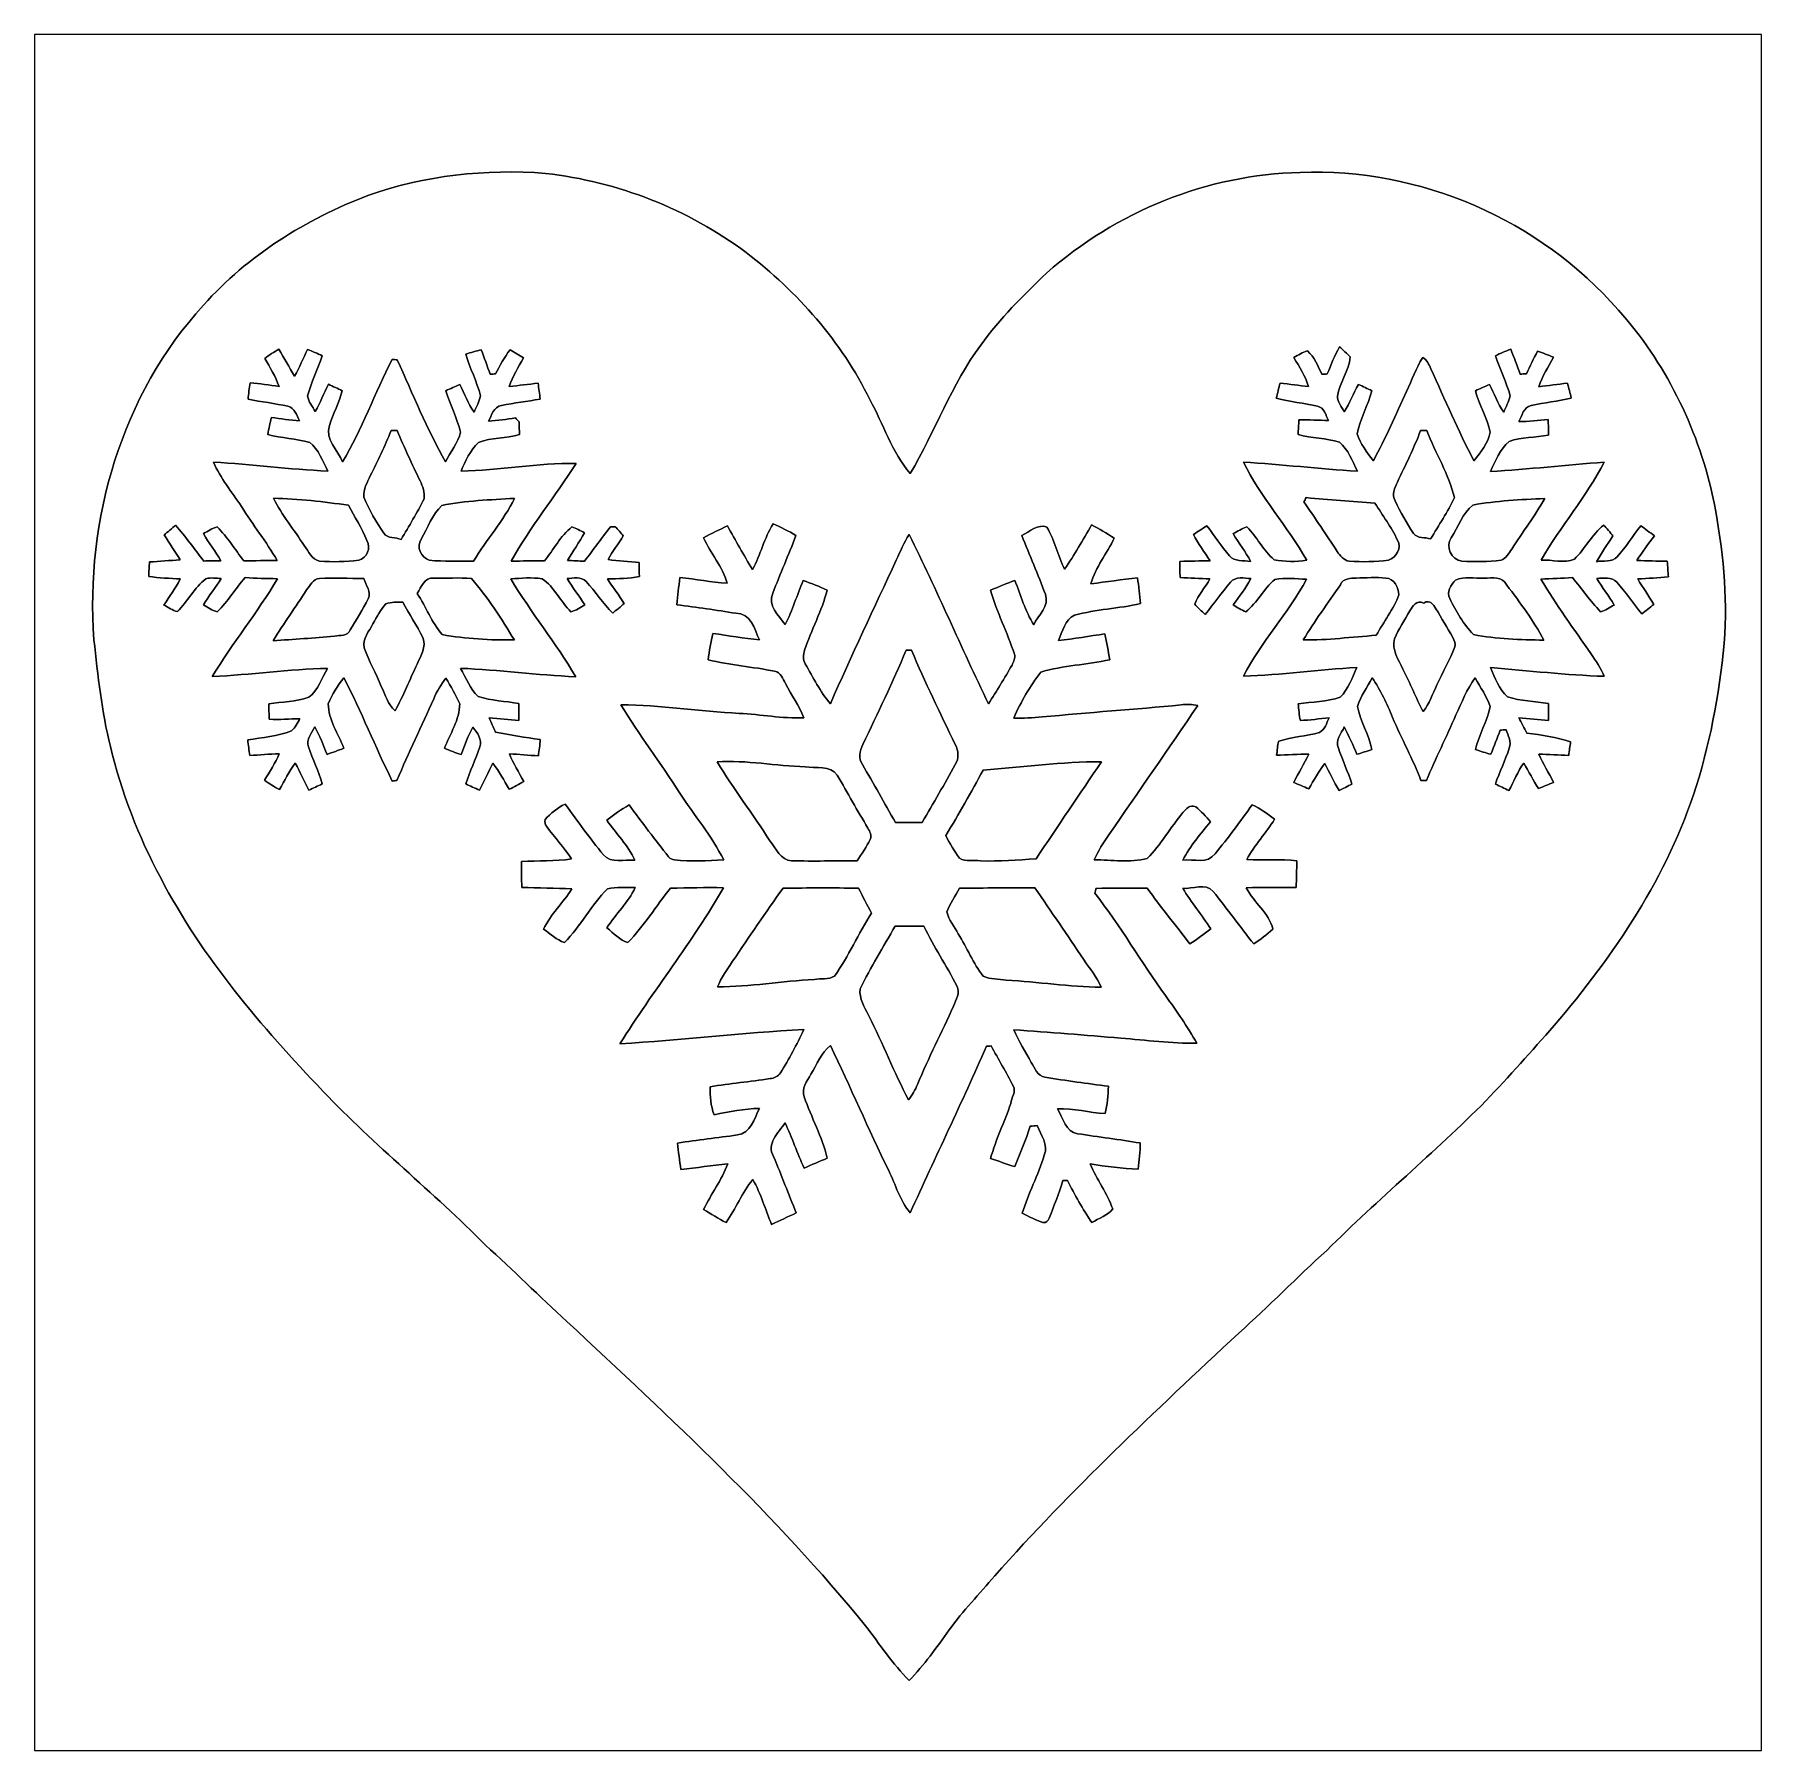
# Model space of a CAD drawing. Header units: centimetres. Extents: x -16.8 to 16.8, y -16.7 to 16.7.
import ezdxf

# ---------------------------------------------------------------- set-up
doc = ezdxf.new("R2010")
doc.units = ezdxf.units.CM
doc.header["$MEASUREMENT"] = 0
doc.layers.add('Layer 1', color=7, linetype='Continuous')

msp = doc.modelspace()

# ---------------------------------------------------------------- linework, layer by layer
at = {"layer": 'Layer 1', "color": 7}
for points, knots in [([(-16.77458, 16.66875), (-16.77458, 16.66875), (16.77458, 16.66875), (16.77458, 16.66875), (16.77458, 16.66875), (16.77458, 16.66875), (16.77458, -16.66875), (16.77458, -16.66875), (16.77458, -16.66875), (16.77458, -16.66875), (-16.77458, -16.66875), (-16.77458, -16.66875), (-16.77458, -16.66875), (-16.77458, -16.66875), (-16.77458, 16.66875), (-16.77458, 16.66875), (-16.77458, 16.66875), (-16.77458, 16.66875), (-16.77458, 16.66875), (-16.77458, 16.66875)], [0, 0, 0, 0, 0.16666667, 0.16666667, 0.16666667, 0.16666667, 0.33333333, 0.33333333, 0.33333333, 0.33333333, 0.5, 0.5, 0.5, 0.5, 0.66666667, 0.66666667, 0.66666667, 0.66666667, 1, 1, 1, 1]), ([(-10.29688, 13.54314), (-11.50126, 13.08065), (-12.63156, 12.38109), (-13.49163, 11.4106), (-13.49163, 11.4106), (-15.08654, 9.67352), (-15.7921, 7.23794), (-15.621, 4.90961), (-15.621, 4.90961), (-15.54198, 4.21464), (-15.47354, 3.51508), (-15.29821, 2.83598), (-15.29821, 2.83598), (-15.08478, 1.94839), (-14.75846, 1.08726), (-14.32419, 0.28399), (-14.32419, 0.28399), (-13.51739, -1.26753), (-12.36874, -2.60632), (-11.16718, -3.86433), (-11.16718, -3.86433), (-10.17058, -4.91631), (-9.03076, -5.81872), (-8.01405, -6.84989), (-8.01405, -6.84989), (-7.47571, -7.3339), (-6.96701, -7.84931), (-6.43079, -8.33579), (-6.43079, -8.33579), (-4.41219, -10.21856), (-2.37455, -12.09957), (-0.63183, -14.24764), (-0.63183, -14.24764), (-0.35278, -14.60429), (-0.10513, -14.98988), (0.21625, -15.31197), (0.21625, -15.31197), (0.50588, -15.00964), (0.75106, -14.66885), (0.99307, -14.32807), (0.99307, -14.32807), (1.25977, -13.95342), (1.58644, -13.62745), (1.87889, -13.27362), (1.87889, -13.27362), (3.36091, -11.60639), (4.99181, -10.08168), (6.61882, -8.55909), (6.61882, -8.55909), (7.20584, -8.04157), (7.747, -7.47536), (8.33049, -6.95431), (8.33049, -6.95431), (9.33062, -5.95383), (10.42388, -5.05143), (11.42083, -4.04777), (11.42083, -4.04777), (11.87697, -3.57364), (12.30806, -3.07693), (12.74692, -2.58657), (12.74692, -2.58657), (13.91991, -1.21179), (14.95566, 0.32491), (15.50741, 2.05987), (15.50741, 2.05987), (15.80656, 3.02331), (15.98648, 4.02131), (16.06338, 5.02638), (16.06338, 5.02638), (16.11136, 5.9376), (16.00517, 6.84953), (15.81926, 7.7403), (15.81926, 7.7403), (15.51728, 9.05581), (14.89886, 10.30746), (13.99575, 11.31464), (13.99575, 11.31464), (12.47246, 13.06759), (10.13566, 14.08465), (7.81367, 13.99011), (7.81367, 13.99011), (6.00816, 13.94883), (4.23757, 13.22952), (2.88678, 12.03537), (2.88678, 12.03537), (2.43099, 11.59686), (1.97591, 11.15095), (1.60726, 10.63449), (1.60726, 10.63449), (1.03576, 9.86896), (0.72002, 8.95597), (0.23742, 8.13752), (0.23742, 8.13752), (-0.121, 8.56015), (-0.28081, 9.10026), (-0.54892, 9.57615), (-0.54892, 9.57615), (-1.0989, 10.7061), (-1.95404, 11.67059), (-2.94816, 12.43154), (-2.94816, 12.43154), (-4.08093, 13.27785), (-5.44089, 13.8116), (-6.84565, 13.97071), (-6.84565, 13.97071), (-8.00982, 14.06419), (-9.19339, 13.93014), (-10.29688, 13.54314)], [0, 0, 0, 0, 0.03571429, 0.03571429, 0.03571429, 0.03571429, 0.07142857, 0.07142857, 0.07142857, 0.07142857, 0.10714286, 0.10714286, 0.10714286, 0.10714286, 0.14285714, 0.14285714, 0.14285714, 0.14285714, 0.17857143, 0.17857143, 0.17857143, 0.17857143, 0.21428571, 0.21428571, 0.21428571, 0.21428571, 0.25, 0.25, 0.25, 0.25, 0.28571429, 0.28571429, 0.28571429, 0.28571429, 0.32142857, 0.32142857, 0.32142857, 0.32142857, 0.35714286, 0.35714286, 0.35714286, 0.35714286, 0.39285714, 0.39285714, 0.39285714, 0.39285714, 0.42857143, 0.42857143, 0.42857143, 0.42857143, 0.46428571, 0.46428571, 0.46428571, 0.46428571, 0.5, 0.5, 0.5, 0.5, 0.53571429, 0.53571429, 0.53571429, 0.53571429, 0.57142857, 0.57142857, 0.57142857, 0.57142857, 0.60714286, 0.60714286, 0.60714286, 0.60714286, 0.64285714, 0.64285714, 0.64285714, 0.64285714, 0.67857143, 0.67857143, 0.67857143, 0.67857143, 0.71428571, 0.71428571, 0.71428571, 0.71428571, 0.75, 0.75, 0.75, 0.75, 0.78571429, 0.78571429, 0.78571429, 0.78571429, 0.82142857, 0.82142857, 0.82142857, 0.82142857, 0.85714286, 0.85714286, 0.85714286, 0.85714286, 0.89285714, 0.89285714, 0.89285714, 0.89285714, 0.92857143, 0.92857143, 0.92857143, 0.92857143, 1, 1, 1, 1]), ([(-12.30348, 10.37625), (-12.21599, 10.44257), (-12.12356, 10.50184), (-12.02655, 10.55335), (-12.02655, 10.55335), (-11.9253, 10.37978), (-11.82546, 10.20516), (-11.7221, 10.03265), (-11.7221, 10.03265), (-11.6265, 10.19881), (-11.55418, 10.37696), (-11.47092, 10.54911), (-11.47092, 10.54911), (-11.37356, 10.51313), (-11.27831, 10.47256), (-11.18482, 10.42846), (-11.18482, 10.42846), (-11.27689, 10.16706), (-11.40072, 9.91658), (-11.47022, 9.64741), (-11.47022, 9.64741), (-11.45364, 9.53664), (-11.37391, 9.44139), (-11.32134, 9.34191), (-11.32134, 9.34191), (-11.22327, 9.51301), (-11.15589, 9.69892), (-11.06593, 9.87425), (-11.06593, 9.87425), (-10.97562, 9.83297), (-10.88602, 9.79064), (-10.79606, 9.74831), (-10.79606, 9.74831), (-10.85991, 9.51547), (-10.97351, 9.30028), (-11.04512, 9.07027), (-11.04512, 9.07027), (-11.13931, 8.80569), (-10.8839, 8.59508), (-10.79218, 8.36577), (-10.79218, 8.36577), (-10.41012, 8.99866), (-10.16529, 9.70033), (-9.82839, 10.3565), (-9.82839, 10.3565), (-9.80334, 10.35438), (-9.7536, 10.34979), (-9.72891, 10.34768), (-9.72891, 10.34768), (-9.42234, 9.68375), (-9.15176, 9.00077), (-8.78769, 8.36542), (-8.78769, 8.36542), (-8.69633, 8.56015), (-8.54675, 8.73231), (-8.49912, 8.94433), (-8.49912, 8.94433), (-8.56721, 9.22161), (-8.70268, 9.47632), (-8.78558, 9.74937), (-8.78558, 9.74937), (-8.69456, 9.78994), (-8.60319, 9.83015), (-8.51182, 9.87002), (-8.51182, 9.87002), (-8.41939, 9.69045), (-8.35484, 9.49572), (-8.23524, 9.33062), (-8.23524, 9.33062), (-8.18974, 9.43469), (-8.13753, 9.53735), (-8.1093, 9.64741), (-8.1093, 9.64741), (-8.18092, 9.92646), (-8.31568, 10.18434), (-8.39717, 10.46021), (-8.39717, 10.46021), (-8.29733, 10.49126), (-8.19679, 10.51983), (-8.09519, 10.54629), (-8.09519, 10.54629), (-8.03628, 10.3886), (-7.9823, 10.22844), (-7.92304, 10.07039), (-7.92304, 10.07039), (-7.89764, 10.07181), (-7.84648, 10.07427), (-7.82108, 10.07569), (-7.82108, 10.07569), (-7.73324, 10.2362), (-7.64646, 10.39777), (-7.53674, 10.54453), (-7.53674, 10.54453), (-7.44855, 10.49479), (-7.36141, 10.44257), (-7.27639, 10.38754), (-7.27639, 10.38754), (-7.37517, 10.20516), (-7.48559, 10.02771), (-7.55403, 9.83086), (-7.55403, 9.83086), (-7.36635, 9.85097), (-7.17868, 9.87213), (-6.99135, 9.89612), (-6.99135, 9.89612), (-6.9783, 9.79241), (-6.96278, 9.68869), (-6.95254, 9.58462), (-6.95254, 9.58462), (-7.20302, 9.54264), (-7.45561, 9.51265), (-7.70467, 9.46185), (-7.70467, 9.46185), (-7.85248, 9.43504), (-7.89799, 9.27276), (-7.95302, 9.15529), (-7.95302, 9.15529), (-7.7791, 9.16905), (-7.60659, 9.19551), (-7.43409, 9.22091), (-7.43409, 9.22091), (-7.41045, 9.19621), (-7.38646, 9.17187), (-7.36247, 9.14717), (-7.36247, 9.14717), (-7.36, 9.08438), (-7.35506, 8.95879), (-7.35259, 8.896), (-7.35259, 8.896), (-7.61436, 8.82121), (-7.89623, 8.83991), (-8.15164, 8.7443), (-8.15164, 8.7443), (-8.30862, 8.58732), (-8.40528, 8.38623), (-8.4896, 8.18444), (-8.4896, 8.18444), (-7.74206, 8.20702), (-6.99841, 8.34319), (-6.25087, 8.33649), (-6.25087, 8.33649), (-6.66503, 7.69902), (-7.14093, 7.09965), (-7.51628, 6.43714), (-7.51628, 6.43714), (-7.29968, 6.43925), (-7.08343, 6.44701), (-6.86647, 6.44349), (-6.86647, 6.44349), (-6.69043, 6.66115), (-6.55779, 6.92856), (-6.33377, 7.10177), (-6.33377, 7.10177), (-6.24805, 7.07602), (-6.17185, 7.0291), (-6.09212, 6.98959), (-6.09212, 6.98959), (-6.1916, 6.80297), (-6.31225, 6.6294), (-6.42373, 6.44984), (-6.42373, 6.44984), (-6.31437, 6.44772), (-6.19936, 6.43996), (-6.08859, 6.43749), (-6.08859, 6.43749), (-5.92349, 6.6615), (-5.75451, 6.88305), (-5.58729, 7.10565), (-5.58729, 7.10565), (-5.56295, 7.106), (-5.51427, 7.10671), (-5.48993, 7.10706), (-5.48993, 7.10706), (-5.45148, 7.06261), (-5.37457, 6.97336), (-5.33647, 6.92891), (-5.33647, 6.92891), (-5.43631, 6.77545), (-5.5432, 6.62622), (-5.63386, 6.46642), (-5.63386, 6.46642), (-5.43137, 6.44737), (-5.22852, 6.43043), (-5.02567, 6.41138), (-5.02567, 6.41138), (-5.02532, 6.34365), (-5.02532, 6.20783), (-5.02497, 6.1401), (-5.02497, 6.1401), (-5.22852, 6.09459), (-5.43772, 6.09917), (-5.64444, 6.09106), (-5.64444, 6.09106), (-5.53896, 5.92984), (-5.41726, 5.77885), (-5.32095, 5.61164), (-5.32095, 5.61164), (-5.37598, 5.56542), (-5.4864, 5.4737), (-5.54143, 5.42749), (-5.54143, 5.42749), (-5.73229, 5.61728), (-5.87622, 5.84694), (-6.06037, 6.04202), (-6.06037, 6.04202), (-6.15386, 6.14645), (-6.30767, 6.10376), (-6.42938, 6.09882), (-6.42938, 6.09882), (-6.32248, 5.92314), (-6.18949, 5.76474), (-6.08683, 5.58624), (-6.08683, 5.58624), (-6.17291, 5.53791), (-6.25616, 5.47934), (-6.35318, 5.45465), (-6.35318, 5.45465), (-6.55602, 5.65009), (-6.67703, 5.93513), (-6.91198, 6.09565), (-6.91198, 6.09565), (-7.11412, 6.12493), (-7.32049, 6.10835), (-7.52299, 6.09106), (-7.52299, 6.09106), (-7.12929, 5.44054), (-6.64633, 4.84823), (-6.2611, 4.19241), (-6.2611, 4.19241), (-7.00793, 4.2231), (-7.75018, 4.32858), (-8.49806, 4.35469), (-8.49806, 4.35469), (-8.38835, 4.17266), (-8.31921, 3.94935), (-8.15446, 3.80788), (-8.15446, 3.80788), (-7.90152, 3.72463), (-7.62882, 3.71898), (-7.36741, 3.67206), (-7.36741, 3.67206), (-7.366, 3.56376), (-7.36283, 3.45334), (-7.36353, 3.34433), (-7.36353, 3.34433), (-7.55615, 3.3595), (-7.74841, 3.37996), (-7.94068, 3.39619), (-7.94068, 3.39619), (-7.90293, 3.30129), (-7.86095, 3.20816), (-7.81791, 3.11573), (-7.81791, 3.11573), (-7.52969, 3.06246), (-7.24041, 3.01131), (-6.95008, 2.97004), (-6.95008, 2.97004), (-6.95748, 2.86526), (-6.97124, 2.76084), (-6.98676, 2.65677), (-6.98676, 2.65677), (-7.17479, 2.66629), (-7.36212, 2.68182), (-7.5498, 2.69416), (-7.5498, 2.69416), (-7.47007, 2.50896), (-7.36812, 2.33504), (-7.27216, 2.15794), (-7.27216, 2.15794), (-7.36318, 2.10326), (-7.45631, 2.0514), (-7.55262, 2.0066), (-7.55262, 2.0066), (-7.65598, 2.17629), (-7.74735, 2.35338), (-7.87047, 2.50966), (-7.87047, 2.50966), (-7.96361, 2.33821), (-8.04333, 2.16006), (-8.13223, 1.98649), (-8.13223, 1.98649), (-8.21972, 2.02777), (-8.30721, 2.06869), (-8.39505, 2.10855), (-8.39505, 2.10855), (-8.32062, 2.35514), (-8.20244, 2.58586), (-8.12412, 2.83104), (-8.12412, 2.83104), (-8.07367, 2.9718), (-8.17316, 3.10656), (-8.25712, 3.21028), (-8.25712, 3.21028), (-8.35907, 3.04553), (-8.41234, 2.8575), (-8.48819, 2.68041), (-8.48819, 2.68041), (-8.59825, 2.71568), (-8.70585, 2.75696), (-8.81168, 2.80247), (-8.81168, 2.80247), (-8.70126, 3.08575), (-8.51535, 3.35386), (-8.51359, 3.66607), (-8.51359, 3.66607), (-8.58979, 3.83963), (-8.68609, 4.00368), (-8.78346, 4.16595), (-8.78346, 4.16595), (-8.87942, 4.04283), (-8.95632, 3.90666), (-9.01982, 3.76414), (-9.01982, 3.76414), (-9.25689, 3.23497), (-9.50877, 2.71251), (-9.73384, 2.17805), (-9.73384, 2.17805), (-9.75642, 2.17523), (-9.80158, 2.16888), (-9.8238, 2.1657), (-9.8238, 2.1657), (-10.15718, 2.82575), (-10.42317, 3.51755), (-10.76713, 4.1716), (-10.76713, 4.1716), (-10.89166, 4.01955), (-10.98797, 3.84634), (-11.06805, 3.66712), (-11.06805, 3.66712), (-11.0684, 3.35245), (-10.87191, 3.08645), (-10.76713, 2.80106), (-10.76713, 2.80106), (-10.87473, 2.76154), (-10.98197, 2.72133), (-11.09063, 2.68429), (-11.09063, 2.68429), (-11.16789, 2.86314), (-11.23103, 3.04906), (-11.32911, 3.21839), (-11.32911, 3.21839), (-11.38943, 3.09986), (-11.50444, 2.97392), (-11.45293, 2.8321), (-11.45293, 2.8321), (-11.37038, 2.58833), (-11.2582, 2.3555), (-11.18482, 2.1082), (-11.18482, 2.1082), (-11.27266, 2.06834), (-11.3598, 2.02777), (-11.44693, 1.98649), (-11.44693, 1.98649), (-11.53619, 2.16041), (-11.61556, 2.33892), (-11.7094, 2.51037), (-11.7094, 2.51037), (-11.83181, 2.35232), (-11.91472, 2.16958), (-12.01773, 1.99884), (-12.01773, 1.99884), (-12.11862, 2.05281), (-12.21528, 2.1149), (-12.30595, 2.18475), (-12.30595, 2.18475), (-12.1987, 2.34738), (-12.09746, 2.51495), (-12.02126, 2.69487), (-12.02126, 2.69487), (-12.2114, 2.69028), (-12.4012, 2.67441), (-12.59099, 2.661), (-12.59099, 2.661), (-12.60722, 2.76154), (-12.62168, 2.86244), (-12.63156, 2.96404), (-12.63156, 2.96404), (-12.34581, 3.00567), (-12.05583, 3.042), (-11.78207, 3.13796), (-11.78207, 3.13796), (-11.71081, 3.20428), (-11.66636, 3.29318), (-11.61838, 3.37644), (-11.61838, 3.37644), (-11.81735, 3.37573), (-12.01596, 3.35492), (-12.21493, 3.36479), (-12.21493, 3.36479), (-12.22022, 3.46851), (-12.22163, 3.56411), (-12.22234, 3.66536), (-12.22234, 3.66536), (-11.96446, 3.70452), (-11.69494, 3.7084), (-11.44693, 3.79377), (-11.44693, 3.79377), (-11.26137, 3.9243), (-11.19858, 4.16913), (-11.08146, 4.35398), (-11.08146, 4.35398), (-11.83076, 4.34269), (-12.57441, 4.22734), (-13.3223, 4.19664), (-13.3223, 4.19664), (-12.92895, 4.84752), (-12.44283, 5.43772), (-12.05724, 6.09282), (-12.05724, 6.09282), (-12.26573, 6.10799), (-12.47563, 6.09741), (-12.68413, 6.11823), (-12.68413, 6.11823), (-12.87074, 5.90233), (-13.01856, 5.65397), (-13.22493, 5.45536), (-13.22493, 5.45536), (-13.32336, 5.47723), (-13.40626, 5.53791), (-13.49234, 5.58624), (-13.49234, 5.58624), (-13.38968, 5.76474), (-13.25668, 5.92314), (-13.14979, 6.09882), (-13.14979, 6.09882), (-13.24716, 6.10588), (-13.34805, 6.12281), (-13.44366, 6.096), (-13.44366, 6.096), (-13.67084, 5.92138), (-13.79855, 5.65679), (-13.99928, 5.45641), (-13.99928, 5.45641), (-14.09206, 5.48393), (-14.17355, 5.54038), (-14.25963, 5.58306), (-14.25963, 5.58306), (-14.15415, 5.75275), (-14.03315, 5.91256), (-13.94248, 6.09106), (-13.94248, 6.09106), (-14.1478, 6.1027), (-14.35347, 6.11117), (-14.55667, 6.14186), (-14.55667, 6.14186), (-14.55208, 6.23535), (-14.54679, 6.32848), (-14.54115, 6.42126), (-14.54115, 6.42126), (-14.34253, 6.43537), (-14.14427, 6.44878), (-13.94601, 6.46465), (-13.94601, 6.46465), (-14.04726, 6.62728), (-14.16015, 6.78251), (-14.25399, 6.94972), (-14.25399, 6.94972), (-14.19931, 6.99594), (-14.08994, 7.08801), (-14.03526, 7.13422), (-14.03526, 7.13422), (-13.83947, 6.91339), (-13.66802, 6.67279), (-13.48669, 6.44031), (-13.48669, 6.44031), (-13.37592, 6.44243), (-13.26409, 6.44243), (-13.15332, 6.4456), (-13.15332, 6.4456), (-13.25774, 6.62728), (-13.39533, 6.78709), (-13.4934, 6.9723), (-13.4934, 6.9723), (-13.40661, 7.02098), (-13.32265, 7.0806), (-13.22458, 7.10494), (-13.22458, 7.10494), (-13.03232, 6.90069), (-12.87498, 6.66785), (-12.71058, 6.44137), (-12.71058, 6.44137), (-12.49504, 6.44596), (-12.27914, 6.45195), (-12.06359, 6.45195), (-12.06359, 6.45195), (-12.26926, 6.81531), (-12.53208, 7.14269), (-12.75327, 7.49653), (-12.75327, 7.49653), (-12.93918, 7.78192), (-13.16567, 8.04616), (-13.29725, 8.36366), (-13.29725, 8.36366), (-12.55642, 8.31321), (-11.8177, 8.22431), (-11.07652, 8.18515), (-11.07652, 8.18515), (-11.17353, 8.38024), (-11.25326, 8.60707), (-11.42824, 8.74466), (-11.42824, 8.74466), (-11.69458, 8.8198), (-11.97751, 8.82368), (-12.24421, 8.90094), (-12.24421, 8.90094), (-12.22163, 9.01136), (-12.19941, 9.12001), (-12.17119, 9.22867), (-12.17119, 9.22867), (-11.98986, 9.20397), (-11.80888, 9.17822), (-11.6265, 9.16093), (-11.6265, 9.16093), (-11.68224, 9.26465), (-11.71646, 9.42128), (-11.85086, 9.44668), (-11.85086, 9.44668), (-12.10804, 9.50101), (-12.36874, 9.53417), (-12.62662, 9.58356), (-12.62662, 9.58356), (-12.61604, 9.69045), (-12.60158, 9.79699), (-12.58676, 9.90353), (-12.58676, 9.90353), (-12.39908, 9.88342), (-12.21176, 9.85943), (-12.02443, 9.83368), (-12.02443, 9.83368), (-12.09322, 10.0263), (-12.19941, 10.20163), (-12.30348, 10.37625), (-12.30348, 10.37625), (-12.30348, 10.37625), (-12.30348, 10.37625), (-12.30348, 10.37625)], [0, 0, 0, 0, 0.00740741, 0.00740741, 0.00740741, 0.00740741, 0.01481481, 0.01481481, 0.01481481, 0.01481481, 0.02222222, 0.02222222, 0.02222222, 0.02222222, 0.02962963, 0.02962963, 0.02962963, 0.02962963, 0.03703704, 0.03703704, 0.03703704, 0.03703704, 0.04444444, 0.04444444, 0.04444444, 0.04444444, 0.05185185, 0.05185185, 0.05185185, 0.05185185, 0.05925926, 0.05925926, 0.05925926, 0.05925926, 0.06666667, 0.06666667, 0.06666667, 0.06666667, 0.07407407, 0.07407407, 0.07407407, 0.07407407, 0.08148148, 0.08148148, 0.08148148, 0.08148148, 0.08888889, 0.08888889, 0.08888889, 0.08888889, 0.0962963, 0.0962963, 0.0962963, 0.0962963, 0.1037037, 0.1037037, 0.1037037, 0.1037037, 0.11111111, 0.11111111, 0.11111111, 0.11111111, 0.11851852, 0.11851852, 0.11851852, 0.11851852, 0.12592593, 0.12592593, 0.12592593, 0.12592593, 0.13333333, 0.13333333, 0.13333333, 0.13333333, 0.14074074, 0.14074074, 0.14074074, 0.14074074, 0.14814815, 0.14814815, 0.14814815, 0.14814815, 0.15555556, 0.15555556, 0.15555556, 0.15555556, 0.16296296, 0.16296296, 0.16296296, 0.16296296, 0.17037037, 0.17037037, 0.17037037, 0.17037037, 0.17777778, 0.17777778, 0.17777778, 0.17777778, 0.18518519, 0.18518519, 0.18518519, 0.18518519, 0.19259259, 0.19259259, 0.19259259, 0.19259259, 0.2, 0.2, 0.2, 0.2, 0.20740741, 0.20740741, 0.20740741, 0.20740741, 0.21481481, 0.21481481, 0.21481481, 0.21481481, 0.22222222, 0.22222222, 0.22222222, 0.22222222, 0.22962963, 0.22962963, 0.22962963, 0.22962963, 0.23703704, 0.23703704, 0.23703704, 0.23703704, 0.24444444, 0.24444444, 0.24444444, 0.24444444, 0.25185185, 0.25185185, 0.25185185, 0.25185185, 0.25925926, 0.25925926, 0.25925926, 0.25925926, 0.26666667, 0.26666667, 0.26666667, 0.26666667, 0.27407407, 0.27407407, 0.27407407, 0.27407407, 0.28148148, 0.28148148, 0.28148148, 0.28148148, 0.28888889, 0.28888889, 0.28888889, 0.28888889, 0.2962963, 0.2962963, 0.2962963, 0.2962963, 0.3037037, 0.3037037, 0.3037037, 0.3037037, 0.31111111, 0.31111111, 0.31111111, 0.31111111, 0.31851852, 0.31851852, 0.31851852, 0.31851852, 0.32592593, 0.32592593, 0.32592593, 0.32592593, 0.33333333, 0.33333333, 0.33333333, 0.33333333, 0.34074074, 0.34074074, 0.34074074, 0.34074074, 0.34814815, 0.34814815, 0.34814815, 0.34814815, 0.35555556, 0.35555556, 0.35555556, 0.35555556, 0.36296296, 0.36296296, 0.36296296, 0.36296296, 0.37037037, 0.37037037, 0.37037037, 0.37037037, 0.37777778, 0.37777778, 0.37777778, 0.37777778, 0.38518519, 0.38518519, 0.38518519, 0.38518519, 0.39259259, 0.39259259, 0.39259259, 0.39259259, 0.4, 0.4, 0.4, 0.4, 0.40740741, 0.40740741, 0.40740741, 0.40740741, 0.41481481, 0.41481481, 0.41481481, 0.41481481, 0.42222222, 0.42222222, 0.42222222, 0.42222222, 0.42962963, 0.42962963, 0.42962963, 0.42962963, 0.43703704, 0.43703704, 0.43703704, 0.43703704, 0.44444444, 0.44444444, 0.44444444, 0.44444444, 0.45185185, 0.45185185, 0.45185185, 0.45185185, 0.45925926, 0.45925926, 0.45925926, 0.45925926, 0.46666667, 0.46666667, 0.46666667, 0.46666667, 0.47407407, 0.47407407, 0.47407407, 0.47407407, 0.48148148, 0.48148148, 0.48148148, 0.48148148, 0.48888889, 0.48888889, 0.48888889, 0.48888889, 0.4962963, 0.4962963, 0.4962963, 0.4962963, 0.5037037, 0.5037037, 0.5037037, 0.5037037, 0.51111111, 0.51111111, 0.51111111, 0.51111111, 0.51851852, 0.51851852, 0.51851852, 0.51851852, 0.52592593, 0.52592593, 0.52592593, 0.52592593, 0.53333333, 0.53333333, 0.53333333, 0.53333333, 0.54074074, 0.54074074, 0.54074074, 0.54074074, 0.54814815, 0.54814815, 0.54814815, 0.54814815, 0.55555556, 0.55555556, 0.55555556, 0.55555556, 0.56296296, 0.56296296, 0.56296296, 0.56296296, 0.57037037, 0.57037037, 0.57037037, 0.57037037, 0.57777778, 0.57777778, 0.57777778, 0.57777778, 0.58518519, 0.58518519, 0.58518519, 0.58518519, 0.59259259, 0.59259259, 0.59259259, 0.59259259, 0.6, 0.6, 0.6, 0.6, 0.60740741, 0.60740741, 0.60740741, 0.60740741, 0.61481481, 0.61481481, 0.61481481, 0.61481481, 0.62222222, 0.62222222, 0.62222222, 0.62222222, 0.62962963, 0.62962963, 0.62962963, 0.62962963, 0.63703704, 0.63703704, 0.63703704, 0.63703704, 0.64444444, 0.64444444, 0.64444444, 0.64444444, 0.65185185, 0.65185185, 0.65185185, 0.65185185, 0.65925926, 0.65925926, 0.65925926, 0.65925926, 0.66666667, 0.66666667, 0.66666667, 0.66666667, 0.67407407, 0.67407407, 0.67407407, 0.67407407, 0.68148148, 0.68148148, 0.68148148, 0.68148148, 0.68888889, 0.68888889, 0.68888889, 0.68888889, 0.6962963, 0.6962963, 0.6962963, 0.6962963, 0.7037037, 0.7037037, 0.7037037, 0.7037037, 0.71111111, 0.71111111, 0.71111111, 0.71111111, 0.71851852, 0.71851852, 0.71851852, 0.71851852, 0.72592593, 0.72592593, 0.72592593, 0.72592593, 0.73333333, 0.73333333, 0.73333333, 0.73333333, 0.74074074, 0.74074074, 0.74074074, 0.74074074, 0.74814815, 0.74814815, 0.74814815, 0.74814815, 0.75555556, 0.75555556, 0.75555556, 0.75555556, 0.76296296, 0.76296296, 0.76296296, 0.76296296, 0.77037037, 0.77037037, 0.77037037, 0.77037037, 0.77777778, 0.77777778, 0.77777778, 0.77777778, 0.78518519, 0.78518519, 0.78518519, 0.78518519, 0.79259259, 0.79259259, 0.79259259, 0.79259259, 0.8, 0.8, 0.8, 0.8, 0.80740741, 0.80740741, 0.80740741, 0.80740741, 0.81481481, 0.81481481, 0.81481481, 0.81481481, 0.82222222, 0.82222222, 0.82222222, 0.82222222, 0.82962963, 0.82962963, 0.82962963, 0.82962963, 0.83703704, 0.83703704, 0.83703704, 0.83703704, 0.84444444, 0.84444444, 0.84444444, 0.84444444, 0.85185185, 0.85185185, 0.85185185, 0.85185185, 0.85925926, 0.85925926, 0.85925926, 0.85925926, 0.86666667, 0.86666667, 0.86666667, 0.86666667, 0.87407407, 0.87407407, 0.87407407, 0.87407407, 0.88148148, 0.88148148, 0.88148148, 0.88148148, 0.88888889, 0.88888889, 0.88888889, 0.88888889, 0.8962963, 0.8962963, 0.8962963, 0.8962963, 0.9037037, 0.9037037, 0.9037037, 0.9037037, 0.91111111, 0.91111111, 0.91111111, 0.91111111, 0.91851852, 0.91851852, 0.91851852, 0.91851852, 0.92592593, 0.92592593, 0.92592593, 0.92592593, 0.93333333, 0.93333333, 0.93333333, 0.93333333, 0.94074074, 0.94074074, 0.94074074, 0.94074074, 0.94814815, 0.94814815, 0.94814815, 0.94814815, 0.95555556, 0.95555556, 0.95555556, 0.95555556, 0.96296296, 0.96296296, 0.96296296, 0.96296296, 0.97037037, 0.97037037, 0.97037037, 0.97037037, 0.97777778, 0.97777778, 0.97777778, 0.97777778, 0.98518519, 0.98518519, 0.98518519, 0.98518519, 1, 1, 1, 1]), ([(8.34002, 10.07463), (8.41375, 10.25313), (8.47901, 10.43658), (8.5785, 10.60274), (8.5785, 10.60274), (8.63071, 10.55335), (8.73513, 10.45457), (8.78699, 10.40518), (8.78699, 10.40518), (8.76194, 10.13531), (8.58026, 9.90917), (8.53581, 9.64353), (8.53581, 9.64353), (8.53934, 9.52994), (8.61801, 9.43681), (8.67057, 9.34085), (8.67057, 9.34085), (8.77887, 9.50842), (8.84837, 9.69645), (8.94327, 9.87107), (8.94327, 9.87107), (9.03146, 9.83086), (9.11931, 9.78958), (9.2075, 9.74796), (9.2075, 9.74796), (9.12954, 9.46326), (8.97608, 9.20186), (8.91857, 8.91222), (8.91857, 8.91222), (8.98278, 8.71784), (9.10907, 8.54675), (9.23607, 8.388), (9.23607, 8.388), (9.46856, 8.82721), (9.67211, 9.28123), (9.87919, 9.73279), (9.87919, 9.73279), (9.98291, 9.95327), (10.06157, 10.18787), (10.19351, 10.39424), (10.19351, 10.39424), (10.27818, 10.34909), (10.31311, 10.25454), (10.35403, 10.17376), (10.35403, 10.17376), (10.6232, 9.57509), (10.88425, 8.97149), (11.18835, 8.38906), (11.18835, 8.38906), (11.31958, 8.55416), (11.46598, 8.7309), (11.50514, 8.94256), (11.50514, 8.94256), (11.4487, 9.22337), (11.28924, 9.47208), (11.21727, 9.74937), (11.21727, 9.74937), (11.30794, 9.78994), (11.39896, 9.83015), (11.49068, 9.87037), (11.49068, 9.87037), (11.58804, 9.69327), (11.65049, 9.49748), (11.76655, 9.33027), (11.76655, 9.33027), (11.81241, 9.43469), (11.86356, 9.5377), (11.89426, 9.64777), (11.89426, 9.64777), (11.81911, 9.91447), (11.69352, 10.16423), (11.60921, 10.42811), (11.60921, 10.42811), (11.70552, 10.47468), (11.80359, 10.51736), (11.90378, 10.55546), (11.90378, 10.55546), (11.96869, 10.39566), (12.03149, 10.23444), (12.08581, 10.07039), (12.08581, 10.07039), (12.12674, 10.07322), (12.16766, 10.07639), (12.20929, 10.07921), (12.20929, 10.07921), (12.27737, 10.22597), (12.35075, 10.37026), (12.42166, 10.5156), (12.42166, 10.5156), (12.52749, 10.4835), (12.63403, 10.44363), (12.73528, 10.39777), (12.73528, 10.39777), (12.63227, 10.21115), (12.51091, 10.03229), (12.44882, 9.82627), (12.44882, 9.82627), (12.63438, 9.84709), (12.81994, 9.87213), (13.00551, 9.89647), (13.00551, 9.89647), (13.03126, 9.79911), (13.05631, 9.70174), (13.08065, 9.60367), (13.08065, 9.60367), (12.82206, 9.54334), (12.55642, 9.52006), (12.29783, 9.46009), (12.29783, 9.46009), (12.1479, 9.43857), (12.12779, 9.25618), (12.05865, 9.14823), (12.05865, 9.14823), (12.25091, 9.14541), (12.44141, 9.17681), (12.63332, 9.18669), (12.63332, 9.18669), (12.63297, 9.08756), (12.63791, 8.98737), (12.63862, 8.88753), (12.63862, 8.88753), (12.38497, 8.83602), (12.11615, 8.84872), (11.87097, 8.76371), (11.87097, 8.76371), (11.69741, 8.60848), (11.60004, 8.388), (11.51149, 8.17633), (11.51149, 8.17633), (12.24844, 8.22678), (12.98434, 8.30192), (13.72094, 8.36154), (13.72094, 8.36154), (13.37733, 7.68773), (12.86581, 7.11447), (12.49504, 6.45548), (12.49504, 6.45548), (12.70282, 6.47453), (12.94271, 6.38704), (13.13991, 6.47453), (13.13991, 6.47453), (13.3477, 6.67879), (13.48105, 6.95431), (13.71106, 7.13952), (13.71106, 7.13952), (13.75586, 7.0866), (13.84547, 6.98077), (13.89027, 6.92785), (13.89027, 6.92785), (13.78021, 6.76346), (13.66379, 6.60259), (13.57242, 6.42691), (13.57242, 6.42691), (13.69519, 6.45372), (13.87475, 6.40997), (13.97106, 6.52357), (13.97106, 6.52357), (14.13757, 6.71301), (14.27903, 6.92326), (14.42791, 7.12646), (14.42791, 7.12646), (14.51786, 7.06155), (14.60712, 6.99523), (14.69672, 6.92856), (14.69672, 6.92856), (14.57784, 6.77263), (14.45648, 6.61811), (14.35629, 6.44948), (14.35629, 6.44948), (14.55208, 6.44419), (14.74823, 6.43961), (14.94472, 6.43537), (14.94472, 6.43537), (14.95249, 6.33554), (14.95919, 6.2357), (14.96766, 6.13516), (14.96766, 6.13516), (14.76869, 6.11223), (14.56902, 6.10129), (14.3697, 6.09388), (14.3697, 6.09388), (14.46989, 5.92596), (14.58277, 5.76509), (14.68191, 5.59576), (14.68191, 5.59576), (14.60429, 5.53438), (14.52668, 5.4737), (14.45013, 5.41196), (14.45013, 5.41196), (14.28327, 5.61411), (14.14004, 5.83494), (13.9633, 6.02827), (13.9633, 6.02827), (13.86452, 6.13622), (13.70577, 6.10482), (13.57665, 6.10235), (13.57665, 6.10235), (13.68354, 5.92667), (13.80807, 5.76192), (13.9132, 5.58483), (13.9132, 5.58483), (13.82783, 5.53685), (13.74563, 5.47829), (13.64897, 5.45536), (13.64897, 5.45536), (13.45106, 5.66244), (13.2842, 5.89633), (13.10358, 6.11752), (13.10358, 6.11752), (12.89897, 6.10235), (12.6933, 6.10023), (12.48833, 6.08683), (12.48833, 6.08683), (12.78925, 5.58976), (13.12968, 5.11775), (13.46129, 4.64079), (13.46129, 4.64079), (13.55619, 4.49968), (13.65426, 4.35857), (13.72059, 4.20088), (13.72059, 4.20088), (12.98222, 4.2224), (12.24774, 4.30989), (11.5122, 4.37233), (11.5122, 4.37233), (11.5951, 4.17054), (11.67624, 3.9497), (11.83957, 3.79942), (11.83957, 3.79942), (12.09604, 3.71828), (12.37015, 3.71299), (12.63544, 3.67206), (12.63544, 3.67206), (12.63474, 3.56411), (12.64003, 3.45334), (12.63897, 3.34469), (12.63897, 3.34469), (12.44635, 3.35915), (12.25479, 3.37926), (12.06288, 3.39513), (12.06288, 3.39513), (12.11262, 3.29459), (12.16272, 3.19546), (12.21599, 3.09563), (12.21599, 3.09563), (12.50421, 3.06564), (12.78961, 3.01202), (13.06759, 2.9277), (13.06759, 2.9277), (13.05384, 2.84021), (13.04149, 2.75202), (13.0302, 2.66347), (13.0302, 2.66347), (12.83547, 2.67229), (12.64214, 2.68182), (12.44847, 2.68993), (12.44847, 2.68993), (12.53067, 2.49943), (12.64356, 2.32445), (12.73739, 2.1396), (12.73739, 2.1396), (12.63791, 2.09868), (12.53913, 2.05775), (12.44, 2.01789), (12.44, 2.01789), (12.34299, 2.18193), (12.25197, 2.34915), (12.15849, 2.51495), (12.15849, 2.51495), (12.03995, 2.35021), (11.96587, 2.16006), (11.86956, 1.98261), (11.86956, 1.98261), (11.78137, 2.02318), (11.69352, 2.06446), (11.60604, 2.10573), (11.60604, 2.10573), (11.68259, 2.34315), (11.79865, 2.5654), (11.87415, 2.80247), (11.87415, 2.80247), (11.92071, 2.92594), (11.85474, 3.04906), (11.81276, 3.16301), (11.81276, 3.16301), (11.78454, 3.16018), (11.72774, 3.15454), (11.69917, 3.15172), (11.69917, 3.15172), (11.63884, 2.99579), (11.57993, 2.83951), (11.51608, 2.68464), (11.51608, 2.68464), (11.41659, 2.71251), (11.31817, 2.74355), (11.22045, 2.7753), (11.22045, 2.7753), (11.28113, 3.06529), (11.45081, 3.32176), (11.50161, 3.61244), (11.50161, 3.61244), (11.4427, 3.81317), (11.3097, 3.98462), (11.21375, 4.16807), (11.21375, 4.16807), (11.05041, 3.95041), (10.95516, 3.69253), (10.83804, 3.44946), (10.83804, 3.44946), (10.65354, 3.02189), (10.4454, 2.60456), (10.26513, 2.17523), (10.26513, 2.17523), (10.22985, 2.17523), (10.19457, 2.17487), (10.15965, 2.17452), (10.15965, 2.17452), (10.00125, 2.59362), (9.78253, 2.98626), (9.60826, 3.39866), (9.60826, 3.39866), (9.50031, 3.66642), (9.37507, 3.92889), (9.21279, 4.16842), (9.21279, 4.16842), (9.11789, 3.98639), (8.98278, 3.81635), (8.9281, 3.61633), (8.9281, 3.61633), (8.97749, 3.32387), (9.15247, 3.06881), (9.20609, 2.77601), (9.20609, 2.77601), (9.10978, 2.74461), (9.01347, 2.71392), (8.91611, 2.68676), (8.91611, 2.68676), (8.83638, 2.86491), (8.75982, 3.04518), (8.66881, 3.21769), (8.66881, 3.21769), (8.61554, 3.08786), (8.48819, 2.9531), (8.55451, 2.80599), (8.55451, 2.80599), (8.63847, 2.5714), (8.74042, 2.34386), (8.81803, 2.10714), (8.81803, 2.10714), (8.75559, 2.07504), (8.63071, 2.01119), (8.56827, 1.97908), (8.56827, 1.97908), (8.46737, 2.15124), (8.38271, 2.33116), (8.29239, 2.50825), (8.29239, 2.50825), (8.1721, 2.35479), (8.08143, 2.18122), (7.98054, 2.01542), (7.98054, 2.01542), (7.88211, 2.05423), (7.78545, 2.09656), (7.6895, 2.13995), (7.6895, 2.13995), (7.78192, 2.32551), (7.89234, 2.50155), (7.97948, 2.68993), (7.97948, 2.68993), (7.77134, 2.68393), (7.56285, 2.67406), (7.35577, 2.66629), (7.35577, 2.66629), (7.36812, 2.75943), (7.36812, 2.85009), (7.3981, 2.93829), (7.3981, 2.93829), (7.65316, 3.02789), (7.92833, 3.03036), (8.18621, 3.11009), (8.18621, 3.11009), (8.29592, 3.16054), (8.32661, 3.29177), (8.37494, 3.39196), (8.37494, 3.39196), (8.18832, 3.37608), (8.00347, 3.35068), (7.81685, 3.34116), (7.81685, 3.34116), (7.79427, 3.44876), (7.78616, 3.55741), (7.77522, 3.66607), (7.77522, 3.66607), (8.04651, 3.70311), (8.32908, 3.70346), (8.58979, 3.79413), (8.58979, 3.79413), (8.7503, 3.9497), (8.82368, 4.17336), (8.9154, 4.37303), (8.9154, 4.37303), (8.17951, 4.32858), (7.44784, 4.23016), (6.71124, 4.20053), (6.71124, 4.20053), (7.05203, 4.87045), (7.58155, 5.42466), (7.93679, 6.08683), (7.93679, 6.08683), (7.73254, 6.09388), (7.52404, 6.11717), (7.3219, 6.08118), (7.3219, 6.08118), (7.10142, 5.90479), (6.98218, 5.62469), (6.75428, 5.455), (6.75428, 5.455), (6.6675, 5.48569), (6.59165, 5.54038), (6.51298, 5.58694), (6.51298, 5.58694), (6.62728, 5.75733), (6.76134, 5.91503), (6.85518, 6.09882), (6.85518, 6.09882), (6.72324, 6.10729), (6.5599, 6.14362), (6.45971, 6.03109), (6.45971, 6.03109), (6.28932, 5.82754), (6.13551, 5.61093), (5.97006, 5.40385), (5.97006, 5.40385), (5.8995, 5.467), (5.82471, 5.52591), (5.76615, 5.6007), (5.76615, 5.6007), (5.82612, 5.78273), (5.97253, 5.92173), (6.05755, 6.09247), (6.05755, 6.09247), (5.86458, 6.10164), (5.67231, 6.10658), (5.4797, 6.11964), (5.4797, 6.11964), (5.47758, 6.22441), (5.47652, 6.32919), (5.47652, 6.43396), (5.47652, 6.43396), (5.67161, 6.43749), (5.86705, 6.44172), (6.06319, 6.44631), (6.06319, 6.44631), (5.95383, 6.61564), (5.82965, 6.7751), (5.73793, 6.95466), (5.73793, 6.95466), (5.82471, 7.01181), (5.91256, 7.06861), (6.00075, 7.12435), (6.00075, 7.12435), (6.14751, 6.93138), (6.27839, 6.725), (6.43925, 6.54332), (6.43925, 6.54332), (6.53732, 6.42161), (6.71195, 6.45654), (6.85094, 6.43008), (6.85094, 6.43008), (6.75428, 6.62129), (6.6167, 6.78674), (6.51228, 6.97265), (6.51228, 6.97265), (6.60012, 7.01746), (6.68514, 7.07037), (6.77827, 7.1053), (6.77827, 7.1053), (6.97618, 6.91092), (7.09295, 6.63928), (7.30956, 6.46536), (7.30956, 6.46536), (7.51311, 6.42655), (7.73254, 6.41491), (7.93962, 6.45724), (7.93962, 6.45724), (7.56426, 7.11517), (7.04674, 7.68385), (6.70913, 8.36295), (6.70913, 8.36295), (7.4489, 8.31779), (8.18656, 8.22925), (8.92563, 8.18515), (8.92563, 8.18515), (8.82967, 8.38235), (8.74571, 8.60354), (8.57603, 8.74889), (8.57603, 8.74889), (8.31497, 8.82438), (8.03734, 8.82932), (7.77311, 8.89635), (7.77311, 8.89635), (7.77804, 8.9916), (7.78369, 9.0865), (7.79004, 9.18139), (7.79004, 9.18139), (7.9823, 9.18492), (8.17386, 9.17822), (8.36612, 9.16764), (8.36612, 9.16764), (8.31074, 9.26818), (8.28252, 9.42199), (8.15164, 9.44739), (8.15164, 9.44739), (7.88564, 9.5063), (7.61294, 9.5317), (7.34942, 9.60261), (7.34942, 9.60261), (7.37411, 9.70139), (7.39775, 9.80017), (7.42315, 9.89859), (7.42315, 9.89859), (7.6073, 9.87637), (7.79216, 9.85167), (7.97666, 9.82874), (7.97666, 9.82874), (7.91351, 10.03194), (7.79568, 10.21009), (7.69161, 10.39354), (7.69161, 10.39354), (7.77522, 10.44187), (7.85848, 10.49549), (7.95337, 10.52054), (7.95337, 10.52054), (8.09343, 10.40659), (8.15587, 10.22421), (8.2363, 10.06722), (8.2363, 10.06722), (8.26241, 10.06898), (8.31427, 10.07251), (8.34002, 10.07463), (8.34002, 10.07463), (8.34002, 10.07463), (8.34002, 10.07463), (8.34002, 10.07463)], [0, 0, 0, 0, 0.00729927, 0.00729927, 0.00729927, 0.00729927, 0.01459854, 0.01459854, 0.01459854, 0.01459854, 0.02189781, 0.02189781, 0.02189781, 0.02189781, 0.02919708, 0.02919708, 0.02919708, 0.02919708, 0.03649635, 0.03649635, 0.03649635, 0.03649635, 0.04379562, 0.04379562, 0.04379562, 0.04379562, 0.05109489, 0.05109489, 0.05109489, 0.05109489, 0.05839416, 0.05839416, 0.05839416, 0.05839416, 0.06569343, 0.06569343, 0.06569343, 0.06569343, 0.0729927, 0.0729927, 0.0729927, 0.0729927, 0.08029197, 0.08029197, 0.08029197, 0.08029197, 0.08759124, 0.08759124, 0.08759124, 0.08759124, 0.09489051, 0.09489051, 0.09489051, 0.09489051, 0.10218978, 0.10218978, 0.10218978, 0.10218978, 0.10948905, 0.10948905, 0.10948905, 0.10948905, 0.11678832, 0.11678832, 0.11678832, 0.11678832, 0.12408759, 0.12408759, 0.12408759, 0.12408759, 0.13138686, 0.13138686, 0.13138686, 0.13138686, 0.13868613, 0.13868613, 0.13868613, 0.13868613, 0.1459854, 0.1459854, 0.1459854, 0.1459854, 0.15328467, 0.15328467, 0.15328467, 0.15328467, 0.16058394, 0.16058394, 0.16058394, 0.16058394, 0.16788321, 0.16788321, 0.16788321, 0.16788321, 0.17518248, 0.17518248, 0.17518248, 0.17518248, 0.18248175, 0.18248175, 0.18248175, 0.18248175, 0.18978102, 0.18978102, 0.18978102, 0.18978102, 0.19708029, 0.19708029, 0.19708029, 0.19708029, 0.20437956, 0.20437956, 0.20437956, 0.20437956, 0.21167883, 0.21167883, 0.21167883, 0.21167883, 0.2189781, 0.2189781, 0.2189781, 0.2189781, 0.22627737, 0.22627737, 0.22627737, 0.22627737, 0.23357664, 0.23357664, 0.23357664, 0.23357664, 0.24087591, 0.24087591, 0.24087591, 0.24087591, 0.24817518, 0.24817518, 0.24817518, 0.24817518, 0.25547445, 0.25547445, 0.25547445, 0.25547445, 0.26277372, 0.26277372, 0.26277372, 0.26277372, 0.27007299, 0.27007299, 0.27007299, 0.27007299, 0.27737226, 0.27737226, 0.27737226, 0.27737226, 0.28467153, 0.28467153, 0.28467153, 0.28467153, 0.2919708, 0.2919708, 0.2919708, 0.2919708, 0.29927007, 0.29927007, 0.29927007, 0.29927007, 0.30656934, 0.30656934, 0.30656934, 0.30656934, 0.31386861, 0.31386861, 0.31386861, 0.31386861, 0.32116788, 0.32116788, 0.32116788, 0.32116788, 0.32846715, 0.32846715, 0.32846715, 0.32846715, 0.33576642, 0.33576642, 0.33576642, 0.33576642, 0.34306569, 0.34306569, 0.34306569, 0.34306569, 0.35036496, 0.35036496, 0.35036496, 0.35036496, 0.35766423, 0.35766423, 0.35766423, 0.35766423, 0.3649635, 0.3649635, 0.3649635, 0.3649635, 0.37226277, 0.37226277, 0.37226277, 0.37226277, 0.37956204, 0.37956204, 0.37956204, 0.37956204, 0.38686131, 0.38686131, 0.38686131, 0.38686131, 0.39416058, 0.39416058, 0.39416058, 0.39416058, 0.40145985, 0.40145985, 0.40145985, 0.40145985, 0.40875912, 0.40875912, 0.40875912, 0.40875912, 0.41605839, 0.41605839, 0.41605839, 0.41605839, 0.42335766, 0.42335766, 0.42335766, 0.42335766, 0.43065693, 0.43065693, 0.43065693, 0.43065693, 0.4379562, 0.4379562, 0.4379562, 0.4379562, 0.44525547, 0.44525547, 0.44525547, 0.44525547, 0.45255474, 0.45255474, 0.45255474, 0.45255474, 0.45985401, 0.45985401, 0.45985401, 0.45985401, 0.46715328, 0.46715328, 0.46715328, 0.46715328, 0.47445255, 0.47445255, 0.47445255, 0.47445255, 0.48175182, 0.48175182, 0.48175182, 0.48175182, 0.48905109, 0.48905109, 0.48905109, 0.48905109, 0.49635036, 0.49635036, 0.49635036, 0.49635036, 0.50364964, 0.50364964, 0.50364964, 0.50364964, 0.51094891, 0.51094891, 0.51094891, 0.51094891, 0.51824818, 0.51824818, 0.51824818, 0.51824818, 0.52554745, 0.52554745, 0.52554745, 0.52554745, 0.53284672, 0.53284672, 0.53284672, 0.53284672, 0.54014599, 0.54014599, 0.54014599, 0.54014599, 0.54744526, 0.54744526, 0.54744526, 0.54744526, 0.55474453, 0.55474453, 0.55474453, 0.55474453, 0.5620438, 0.5620438, 0.5620438, 0.5620438, 0.56934307, 0.56934307, 0.56934307, 0.56934307, 0.57664234, 0.57664234, 0.57664234, 0.57664234, 0.58394161, 0.58394161, 0.58394161, 0.58394161, 0.59124088, 0.59124088, 0.59124088, 0.59124088, 0.59854015, 0.59854015, 0.59854015, 0.59854015, 0.60583942, 0.60583942, 0.60583942, 0.60583942, 0.61313869, 0.61313869, 0.61313869, 0.61313869, 0.62043796, 0.62043796, 0.62043796, 0.62043796, 0.62773723, 0.62773723, 0.62773723, 0.62773723, 0.6350365, 0.6350365, 0.6350365, 0.6350365, 0.64233577, 0.64233577, 0.64233577, 0.64233577, 0.64963504, 0.64963504, 0.64963504, 0.64963504, 0.65693431, 0.65693431, 0.65693431, 0.65693431, 0.66423358, 0.66423358, 0.66423358, 0.66423358, 0.67153285, 0.67153285, 0.67153285, 0.67153285, 0.67883212, 0.67883212, 0.67883212, 0.67883212, 0.68613139, 0.68613139, 0.68613139, 0.68613139, 0.69343066, 0.69343066, 0.69343066, 0.69343066, 0.70072993, 0.70072993, 0.70072993, 0.70072993, 0.7080292, 0.7080292, 0.7080292, 0.7080292, 0.71532847, 0.71532847, 0.71532847, 0.71532847, 0.72262774, 0.72262774, 0.72262774, 0.72262774, 0.72992701, 0.72992701, 0.72992701, 0.72992701, 0.73722628, 0.73722628, 0.73722628, 0.73722628, 0.74452555, 0.74452555, 0.74452555, 0.74452555, 0.75182482, 0.75182482, 0.75182482, 0.75182482, 0.75912409, 0.75912409, 0.75912409, 0.75912409, 0.76642336, 0.76642336, 0.76642336, 0.76642336, 0.77372263, 0.77372263, 0.77372263, 0.77372263, 0.7810219, 0.7810219, 0.7810219, 0.7810219, 0.78832117, 0.78832117, 0.78832117, 0.78832117, 0.79562044, 0.79562044, 0.79562044, 0.79562044, 0.80291971, 0.80291971, 0.80291971, 0.80291971, 0.81021898, 0.81021898, 0.81021898, 0.81021898, 0.81751825, 0.81751825, 0.81751825, 0.81751825, 0.82481752, 0.82481752, 0.82481752, 0.82481752, 0.83211679, 0.83211679, 0.83211679, 0.83211679, 0.83941606, 0.83941606, 0.83941606, 0.83941606, 0.84671533, 0.84671533, 0.84671533, 0.84671533, 0.8540146, 0.8540146, 0.8540146, 0.8540146, 0.86131387, 0.86131387, 0.86131387, 0.86131387, 0.86861314, 0.86861314, 0.86861314, 0.86861314, 0.87591241, 0.87591241, 0.87591241, 0.87591241, 0.88321168, 0.88321168, 0.88321168, 0.88321168, 0.89051095, 0.89051095, 0.89051095, 0.89051095, 0.89781022, 0.89781022, 0.89781022, 0.89781022, 0.90510949, 0.90510949, 0.90510949, 0.90510949, 0.91240876, 0.91240876, 0.91240876, 0.91240876, 0.91970803, 0.91970803, 0.91970803, 0.91970803, 0.9270073, 0.9270073, 0.9270073, 0.9270073, 0.93430657, 0.93430657, 0.93430657, 0.93430657, 0.94160584, 0.94160584, 0.94160584, 0.94160584, 0.94890511, 0.94890511, 0.94890511, 0.94890511, 0.95620438, 0.95620438, 0.95620438, 0.95620438, 0.96350365, 0.96350365, 0.96350365, 0.96350365, 0.97080292, 0.97080292, 0.97080292, 0.97080292, 0.97810219, 0.97810219, 0.97810219, 0.97810219, 0.98540146, 0.98540146, 0.98540146, 0.98540146, 1, 1, 1, 1]), ([(-9.8492, 8.97431), (-9.96633, 8.67481), (-10.10603, 8.38447), (-10.25137, 8.09766), (-10.25137, 8.09766), (-10.30993, 7.96572), (-10.39566, 7.8359), (-10.37484, 7.68279), (-10.37484, 7.68279), (-10.27642, 7.43303), (-10.13778, 7.19984), (-9.98679, 6.9783), (-9.98679, 6.9783), (-9.91411, 6.87282), (-9.75501, 6.90421), (-9.65447, 6.85976), (-9.65447, 6.85976), (-9.49925, 7.11976), (-9.33979, 7.37799), (-9.2075, 7.65069), (-9.2075, 7.65069), (-9.1948, 7.77346), (-9.23114, 7.89129), (-9.28441, 7.99924), (-9.28441, 7.99924), (-9.44139, 8.32026), (-9.59132, 8.64482), (-9.72961, 8.97431), (-9.72961, 8.97431), (-9.76948, 8.97431), (-9.80934, 8.97431), (-9.8492, 8.97431), (-9.8492, 8.97431), (-9.8492, 8.97431), (-9.8492, 8.97431), (-9.8492, 8.97431)], [0, 0, 0, 0, 0.1, 0.1, 0.1, 0.1, 0.2, 0.2, 0.2, 0.2, 0.3, 0.3, 0.3, 0.3, 0.4, 0.4, 0.4, 0.4, 0.5, 0.5, 0.5, 0.5, 0.6, 0.6, 0.6, 0.6, 0.7, 0.7, 0.7, 0.7, 0.8, 0.8, 0.8, 0.8, 1, 1, 1, 1]), ([(10.15224, 8.97467), (10.02489, 8.63141), (9.85767, 8.30545), (9.70139, 7.97525), (9.70139, 7.97525), (9.65729, 7.86059), (9.58215, 7.72654), (9.6587, 7.60765), (9.6587, 7.60765), (9.75995, 7.38858), (9.88166, 7.17832), (10.01571, 6.97724), (10.01571, 6.97724), (10.08627, 6.86894), (10.24784, 6.91021), (10.34803, 6.86858), (10.34803, 6.86858), (10.50149, 7.1374), (10.68176, 7.39175), (10.80946, 7.67468), (10.80946, 7.67468), (10.70081, 8.134), (10.4394, 8.53581), (10.27289, 8.97396), (10.27289, 8.97396), (10.23232, 8.97431), (10.1921, 8.97467), (10.15224, 8.97467), (10.15224, 8.97467), (10.15224, 8.97467), (10.15224, 8.97467), (10.15224, 8.97467)], [0, 0, 0, 0, 0.11111111, 0.11111111, 0.11111111, 0.11111111, 0.22222222, 0.22222222, 0.22222222, 0.22222222, 0.33333333, 0.33333333, 0.33333333, 0.33333333, 0.44444444, 0.44444444, 0.44444444, 0.44444444, 0.55555556, 0.55555556, 0.55555556, 0.55555556, 0.66666667, 0.66666667, 0.66666667, 0.66666667, 0.77777778, 0.77777778, 0.77777778, 0.77777778, 1, 1, 1, 1]), ([(-12.13273, 7.6581), (-11.96869, 7.33143), (-11.73021, 7.04921), (-11.53654, 6.74017), (-11.53654, 6.74017), (-11.44764, 6.6361), (-11.3919, 6.46077), (-11.23668, 6.4389), (-11.23668, 6.4389), (-10.98303, 6.41809), (-10.72656, 6.42691), (-10.47327, 6.45442), (-10.47327, 6.45442), (-10.32157, 6.4964), (-10.22985, 6.69643), (-10.3184, 6.8386), (-10.3184, 6.8386), (-10.40941, 7.08131), (-10.56252, 7.29544), (-10.67647, 7.52757), (-10.67647, 7.52757), (-11.16048, 7.58507), (-11.64449, 7.65528), (-12.13273, 7.6581), (-12.13273, 7.6581), (-12.13273, 7.6581), (-12.13273, 7.6581), (-12.13273, 7.6581)], [0, 0, 0, 0, 0.125, 0.125, 0.125, 0.125, 0.25, 0.25, 0.25, 0.25, 0.375, 0.375, 0.375, 0.375, 0.5, 0.5, 0.5, 0.5, 0.625, 0.625, 0.625, 0.625, 0.75, 0.75, 0.75, 0.75, 1, 1, 1, 1]), ([(-8.86248, 7.5184), (-9.05369, 7.34801), (-9.13448, 7.08413), (-9.26289, 6.86541), (-9.26289, 6.86541), (-9.36484, 6.72112), (-9.26571, 6.50311), (-9.1059, 6.45583), (-9.1059, 6.45583), (-8.8198, 6.42691), (-8.53193, 6.43714), (-8.24512, 6.43714), (-8.24512, 6.43714), (-7.99606, 6.85412), (-7.6641, 7.22066), (-7.44926, 7.65704), (-7.44926, 7.65704), (-7.92092, 7.62776), (-8.39999, 7.61577), (-8.86248, 7.5184), (-8.86248, 7.5184), (-8.86248, 7.5184), (-8.86248, 7.5184), (-8.86248, 7.5184)], [0, 0, 0, 0, 0.14285714, 0.14285714, 0.14285714, 0.14285714, 0.28571429, 0.28571429, 0.28571429, 0.28571429, 0.42857143, 0.42857143, 0.42857143, 0.42857143, 0.57142857, 0.57142857, 0.57142857, 0.57142857, 0.71428571, 0.71428571, 0.71428571, 0.71428571, 1, 1, 1, 1]), ([(7.92868, 7.67221), (7.9181, 7.6514), (7.89764, 7.60942), (7.88705, 7.58825), (7.88705, 7.58825), (8.10401, 7.26934), (8.31956, 6.94902), (8.53228, 6.62693), (8.53228, 6.62693), (8.58873, 6.54403), (8.65646, 6.44878), (8.76582, 6.43925), (8.76582, 6.43925), (9.01912, 6.41773), (9.27559, 6.42726), (9.52888, 6.45442), (9.52888, 6.45442), (9.67705, 6.50522), (9.79382, 6.6996), (9.70351, 6.84671), (9.70351, 6.84671), (9.58039, 7.09895), (9.41634, 7.32896), (9.26571, 7.56461), (9.26571, 7.56461), (8.81944, 7.59531), (8.37353, 7.62776), (7.92868, 7.67221), (7.92868, 7.67221), (7.92868, 7.67221), (7.92868, 7.67221), (7.92868, 7.67221)], [0, 0, 0, 0, 0.11111111, 0.11111111, 0.11111111, 0.11111111, 0.22222222, 0.22222222, 0.22222222, 0.22222222, 0.33333333, 0.33333333, 0.33333333, 0.33333333, 0.44444444, 0.44444444, 0.44444444, 0.44444444, 0.55555556, 0.55555556, 0.55555556, 0.55555556, 0.66666667, 0.66666667, 0.66666667, 0.66666667, 0.77777778, 0.77777778, 0.77777778, 0.77777778, 1, 1, 1, 1]), ([(11.16542, 7.52722), (10.96645, 7.36953), (10.88461, 7.0993), (10.74702, 6.89151), (10.74702, 6.89151), (10.62426, 6.72289), (10.74984, 6.46007), (10.95304, 6.43925), (10.95304, 6.43925), (11.20634, 6.41879), (11.46281, 6.42655), (11.71646, 6.45372), (11.71646, 6.45372), (11.81382, 6.49182), (11.86533, 6.59059), (11.92389, 6.67103), (11.92389, 6.67103), (12.13379, 7.00017), (12.37015, 7.31308), (12.56383, 7.6521), (12.56383, 7.6521), (12.0971, 7.63834), (11.62473, 7.61047), (11.16542, 7.52722), (11.16542, 7.52722), (11.16542, 7.52722), (11.16542, 7.52722), (11.16542, 7.52722)], [0, 0, 0, 0, 0.125, 0.125, 0.125, 0.125, 0.25, 0.25, 0.25, 0.25, 0.375, 0.375, 0.375, 0.375, 0.5, 0.5, 0.5, 0.5, 0.625, 0.625, 0.625, 0.625, 0.75, 0.75, 0.75, 0.75, 1, 1, 1, 1]), ([(-2.42288, 7.16104), (-2.27471, 7.09154), (-2.12443, 7.02345), (-1.98508, 6.93596), (-1.98508, 6.93596), (-2.12125, 6.55708), (-2.29517, 6.19301), (-2.42923, 5.81343), (-2.42923, 5.81343), (-2.53471, 5.58271), (-2.32481, 5.37457), (-2.18899, 5.207), (-2.18899, 5.207), (-2.05317, 5.48323), (-1.96039, 5.77709), (-1.84079, 6.06002), (-1.84079, 6.06002), (-1.68275, 6.00604), (-1.52682, 5.94572), (-1.37513, 5.87551), (-1.37513, 5.87551), (-1.48026, 5.47123), (-1.68416, 5.10117), (-1.81434, 4.70535), (-1.81434, 4.70535), (-1.84432, 4.61962), (-1.85314, 4.52191), (-1.80269, 4.44183), (-1.80269, 4.44183), (-1.65065, 4.17724), (-1.50954, 3.90243), (-1.3141, 3.66642), (-1.3141, 3.66642), (-0.90488, 4.60481), (-0.46249, 5.52803), (-0.03387, 6.4576), (-0.03387, 6.4576), (0.0448, 6.62552), (0.11677, 6.79732), (0.21555, 6.95501), (0.21555, 6.95501), (0.75636, 5.87269), (1.22837, 4.7565), (1.75824, 3.66854), (1.75824, 3.66854), (1.9177, 3.91442), (2.06975, 4.16489), (2.21474, 4.41925), (2.21474, 4.41925), (2.24825, 4.48239), (2.28565, 4.55577), (2.26131, 4.6288), (2.26131, 4.6288), (2.12831, 5.05107), (1.91876, 5.44513), (1.79846, 5.87163), (1.79846, 5.87163), (1.95404, 5.93901), (2.11032, 6.00639), (2.27048, 6.06354), (2.27048, 6.06354), (2.38513, 5.77391), (2.47156, 5.46876), (2.63596, 5.20171), (2.63596, 5.20171), (2.71815, 5.38198), (2.95099, 5.57071), (2.86244, 5.79438), (2.86244, 5.79438), (2.72097, 6.17855), (2.55552, 6.55391), (2.40594, 6.93491), (2.40594, 6.93491), (2.55199, 7.00793), (2.72556, 7.17232), (2.89384, 7.09612), (2.89384, 7.09612), (3.04271, 6.8393), (3.11221, 6.54756), (3.23638, 6.27909), (3.23638, 6.27909), (3.42618, 6.55849), (3.59445, 6.852), (3.76132, 7.14551), (3.76132, 7.14551), (3.90842, 7.06049), (4.05589, 6.97548), (4.20088, 6.88622), (4.20088, 6.88622), (4.06012, 6.5846), (3.83787, 6.32072), (3.7465, 5.99687), (3.7465, 5.99687), (4.04918, 6.03603), (4.35081, 6.08154), (4.65455, 6.1147), (4.65455, 6.1147), (4.67395, 5.94713), (4.69441, 5.77956), (4.71417, 5.61164), (4.71417, 5.61164), (4.28907, 5.51603), (3.84881, 5.50157), (3.42759, 5.38868), (3.42759, 5.38868), (3.24485, 5.29519), (3.19264, 5.07048), (3.11609, 4.8955), (3.11609, 4.8955), (3.41877, 4.92654), (3.71792, 4.98581), (4.0199, 5.0225), (4.0199, 5.0225), (4.05271, 4.85599), (4.0834, 4.68912), (4.11551, 4.52226), (4.11551, 4.52226), (3.67206, 4.42031), (3.20746, 4.41501), (2.77283, 4.28272), (2.77283, 4.28272), (2.56575, 4.00932), (2.38795, 3.70452), (2.24719, 3.38984), (2.24719, 3.38984), (2.43276, 3.37679), (2.61761, 3.39866), (2.80317, 3.4103), (2.80317, 3.4103), (3.70099, 3.49638), (4.60093, 3.55917), (5.49875, 3.64561), (5.49875, 3.64561), (5.6074, 3.65936), (5.71712, 3.65337), (5.82436, 3.63255), (5.82436, 3.63255), (5.25392, 2.79224), (4.67289, 1.95897), (4.09751, 1.12183), (4.09751, 1.12183), (3.99344, 0.96555), (3.88373, 0.81104), (3.81282, 0.63606), (3.81282, 0.63606), (4.15219, 0.63571), (4.50956, 0.56974), (4.84187, 0.66216), (4.84187, 0.66216), (5.10716, 0.92957), (5.2959, 1.26436), (5.53614, 1.5554), (5.53614, 1.5554), (5.59999, 1.62348), (5.66843, 1.71662), (5.7852, 1.66229), (5.7852, 1.66229), (5.88962, 1.57692), (5.98487, 1.4792), (6.07131, 1.37513), (6.07131, 1.37513), (5.87798, 1.13806), (5.67549, 0.90276), (5.53226, 0.63006), (5.53226, 0.63006), (5.74393, 0.6544), (6.01239, 0.54716), (6.15985, 0.75318), (6.15985, 0.75318), (6.4135, 1.05939), (6.64951, 1.38077), (6.88093, 1.70427), (6.88093, 1.70427), (7.03827, 1.6316), (7.17867, 1.52964), (7.31696, 1.42593), (7.31696, 1.42593), (7.15116, 1.15464), (6.92538, 0.92322), (6.77686, 0.64064), (6.77686, 0.64064), (7.10036, 0.6156), (7.42844, 0.65934), (7.75053, 0.61207), (7.75053, 0.61207), (7.74418, 0.44168), (7.74171, 0.26987), (7.7343, 0.09913), (7.7343, 0.09913), (7.41151, 0.08749), (7.08872, 0.10971), (6.76663, 0.08855), (6.76663, 0.08855), (6.90986, -0.19403), (7.21007, -0.39582), (7.28204, -0.71155), (7.28204, -0.71155), (7.16809, -0.81915), (7.0418, -0.91369), (6.91056, -0.99907), (6.91056, -0.99907), (6.64281, -0.66322), (6.39304, -0.31256), (6.12246, 0.02081), (6.12246, 0.02081), (5.97994, 0.19932), (5.71641, 0.05856), (5.53156, 0.0822), (5.53156, 0.0822), (5.69489, -0.19332), (5.90726, -0.43533), (6.07448, -0.70873), (6.07448, -0.70873), (5.94007, -0.8068), (5.8106, -0.91123), (5.66808, -0.99801), (5.66808, -0.99801), (5.39256, -0.63676), (5.10787, -0.28258), (4.84011, 0.08431), (4.84011, 0.08431), (4.50815, 0.08749), (4.17654, 0.08925), (3.84528, 0.08079), (3.84528, 0.08079), (3.84034, 0.0568), (3.83117, 0.00882), (3.82623, -0.01517), (3.82623, -0.01517), (4.32117, -0.65017), (4.72405, -1.35043), (5.19571, -2.00201), (5.19571, -2.00201), (5.41337, -2.30082), (5.61975, -2.60844), (5.80602, -2.92806), (5.80602, -2.92806), (5.31072, -2.9337), (4.81894, -2.86738), (4.32647, -2.82998), (4.32647, -2.82998), (3.63537, -2.77142), (2.94428, -2.71674), (2.25284, -2.66735), (2.25284, -2.66735), (2.33998, -2.89101), (2.47615, -3.08998), (2.58833, -3.30129), (2.58833, -3.30129), (2.65395, -3.40783), (2.71145, -3.56729), (2.85538, -3.5881), (2.85538, -3.5881), (3.26496, -3.65831), (3.67771, -3.70911), (4.09011, -3.76449), (4.09011, -3.76449), (4.07882, -3.94264), (4.06753, -4.12256), (4.0259, -4.29683), (4.0259, -4.29683), (3.71546, -4.27778), (3.41066, -4.18571), (3.09845, -4.2037), (3.09845, -4.2037), (3.20111, -4.37797), (3.25684, -4.6549), (3.48968, -4.68595), (3.48968, -4.68595), (3.89467, -4.74804), (4.30107, -4.79954), (4.70535, -4.86622), (4.70535, -4.86622), (4.70288, -5.0359), (4.68947, -5.20559), (4.66619, -5.37422), (4.66619, -5.37422), (4.35292, -5.36928), (4.0446, -5.31777), (3.73556, -5.27438), (3.73556, -5.27438), (3.85727, -5.57636), (4.06964, -5.84271), (4.17089, -6.14856), (4.17089, -6.14856), (4.08023, -6.27521), (3.89749, -6.32636), (3.76449, -6.4135), (3.76449, -6.4135), (3.59304, -6.14856), (3.43076, -5.87693), (3.29142, -5.59364), (3.29142, -5.59364), (3.2699, -5.59435), (3.22686, -5.59576), (3.20499, -5.59647), (3.20499, -5.59647), (3.12032, -5.84165), (3.03636, -6.08753), (2.93617, -6.32707), (2.93617, -6.32707), (2.91924, -6.37716), (2.87373, -6.42444), (2.81658, -6.41033), (2.81658, -6.41033), (2.67547, -6.36834), (2.546, -6.29532), (2.41441, -6.23111), (2.41441, -6.23111), (2.52942, -5.84553), (2.72838, -5.49063), (2.84268, -5.10575), (2.84268, -5.10575), (2.92171, -4.89691), (2.78024, -4.71311), (2.70334, -4.53002), (2.70334, -4.53002), (2.65889, -4.53284), (2.61479, -4.53566), (2.57069, -4.53884), (2.57069, -4.53884), (2.48214, -4.80519), (2.37666, -5.06554), (2.27259, -5.32589), (2.27259, -5.32589), (2.11314, -5.27826), (1.95615, -5.22182), (1.79952, -5.16855), (1.79952, -5.16855), (1.89724, -4.79954), (2.06975, -4.4577), (2.19287, -4.09787), (2.19287, -4.09787), (2.20133, -3.98709), (2.30082, -3.8668), (2.23979, -3.75708), (2.23979, -3.75708), (2.10538, -3.49391), (1.94839, -3.24273), (1.81081, -2.98168), (1.81081, -2.98168), (1.78788, -2.98274), (1.74237, -2.98521), (1.71979, -2.98626), (1.71979, -2.98626), (1.2446, -4.07388), (0.72531, -5.14138), (0.23777, -6.22335), (0.23777, -6.22335), (0.03528, -5.98664), (-0.04551, -5.67725), (-0.18062, -5.40209), (-0.18062, -5.40209), (-0.57362, -4.60057), (-0.92393, -3.7779), (-1.31269, -2.97498), (-1.31269, -2.97498), (-1.49507, -3.11291), (-1.57409, -3.34363), (-1.69333, -3.53095), (-1.69333, -3.53095), (-1.76283, -3.66607), (-1.88595, -3.81035), (-1.82104, -3.97157), (-1.82104, -3.97157), (-1.68522, -4.37268), (-1.47108, -4.74557), (-1.37478, -5.16114), (-1.37478, -5.16114), (-1.52435, -5.22358), (-1.67393, -5.28638), (-1.82174, -5.35305), (-1.82174, -5.35305), (-1.95933, -5.06659), (-2.05669, -4.76321), (-2.19322, -4.47675), (-2.19322, -4.47675), (-2.32516, -4.66196), (-2.56293, -4.8895), (-2.41653, -5.13151), (-2.41653, -5.13151), (-2.26695, -5.49416), (-2.12231, -5.85893), (-1.97979, -6.22476), (-1.97979, -6.22476), (-2.13748, -6.30167), (-2.29729, -6.37328), (-2.45533, -6.44878), (-2.45533, -6.44878), (-2.58057, -6.15985), (-2.6603, -5.84976), (-2.82187, -5.57777), (-2.82187, -5.57777), (-3.02613, -5.83459), (-3.15666, -6.14186), (-3.33904, -6.41421), (-3.33904, -6.41421), (-3.48686, -6.33166), (-3.63432, -6.24911), (-3.77649, -6.15844), (-3.77649, -6.15844), (-3.63079, -5.85787), (-3.42336, -5.58871), (-3.3087, -5.27368), (-3.3087, -5.27368), (-3.61315, -5.30225), (-3.91513, -5.34776), (-4.21887, -5.38233), (-4.21887, -5.38233), (-4.24392, -5.21088), (-4.26649, -5.03943), (-4.28166, -4.86728), (-4.28166, -4.86728), (-3.89573, -4.8073), (-3.50696, -4.76638), (-3.12032, -4.71064), (-3.12032, -4.71064), (-2.8635, -4.68383), (-2.79047, -4.38785), (-2.69064, -4.19347), (-2.69064, -4.19347), (-2.98697, -4.20476), (-3.28083, -4.25027), (-3.56905, -4.318), (-3.56905, -4.318), (-3.64596, -4.14655), (-3.64419, -3.95676), (-3.6516, -3.77296), (-3.6516, -3.77296), (-3.2639, -3.7144), (-2.87338, -3.67418), (-2.48532, -3.61633), (-2.48532, -3.61633), (-2.40806, -3.60609), (-2.32728, -3.57434), (-2.28388, -3.50591), (-2.28388, -3.50591), (-2.11596, -3.23497), (-1.96427, -2.95346), (-1.83021, -2.66453), (-1.83021, -2.66453), (-3.02295, -2.71921), (-4.2097, -2.86703), (-5.40173, -2.94005), (-5.40173, -2.94005), (-4.76109, -1.90923), (-3.99274, -0.96167), (-3.38914, 0.09243), (-3.38914, 0.09243), (-3.73309, 0.10054), (-4.07741, 0.08643), (-4.42101, 0.08396), (-4.42101, 0.08396), (-4.69971, -0.26458), (-4.93677, -0.65193), (-5.24581, -0.97437), (-5.24581, -0.97437), (-5.40808, -0.92675), (-5.5245, -0.78811), (-5.65468, -0.68651), (-5.65468, -0.68651), (-5.48217, -0.41875), (-5.2451, -0.19403), (-5.10469, 0.09419), (-5.10469, 0.09419), (-5.28496, 0.09843), (-5.46982, 0.10619), (-5.64621, 0.0702), (-5.64621, 0.0702), (-5.96265, -0.24412), (-6.16479, -0.65758), (-6.47947, -0.97226), (-6.47947, -0.97226), (-6.63434, -0.92181), (-6.75252, -0.80045), (-6.88622, -0.71261), (-6.88622, -0.71261), (-6.7497, -0.41981), (-6.50311, -0.20038), (-6.33483, 0.07232), (-6.33483, 0.07232), (-6.65974, 0.08431), (-6.98465, 0.08996), (-7.3092, 0.09948), (-7.3092, 0.09948), (-7.31203, 0.26741), (-7.31485, 0.43462), (-7.31379, 0.60219), (-7.31379, 0.60219), (-6.98959, 0.62018), (-6.66186, 0.60043), (-6.34012, 0.65264), (-6.34012, 0.65264), (-6.48864, 0.87418), (-6.66997, 1.07103), (-6.82731, 1.28588), (-6.82731, 1.28588), (-6.85729, 1.32256), (-6.86541, 1.3716), (-6.85588, 1.41676), (-6.85588, 1.41676), (-6.74476, 1.53811), (-6.61635, 1.64394), (-6.46853, 1.71768), (-6.46853, 1.71768), (-6.22265, 1.38748), (-5.98417, 1.05022), (-5.72206, 0.73237), (-5.72206, 0.73237), (-5.57283, 0.55668), (-5.31424, 0.64311), (-5.1114, 0.6283), (-5.1114, 0.6283), (-5.24616, 0.91687), (-5.47582, 1.14582), (-5.65785, 1.40406), (-5.65785, 1.40406), (-5.52344, 1.51694), (-5.37351, 1.60937), (-5.22429, 1.70145), (-5.22429, 1.70145), (-4.97346, 1.36137), (-4.7177, 1.02482), (-4.45699, 0.69215), (-4.45699, 0.69215), (-4.43054, 0.65652), (-4.38573, 0.64206), (-4.3434, 0.63359), (-4.3434, 0.63359), (-4.02555, 0.60043), (-3.70487, 0.61807), (-3.38596, 0.63429), (-3.38596, 0.63429), (-3.62021, 1.09714), (-3.9557, 1.50036), (-4.24039, 1.93216), (-4.24039, 1.93216), (-4.61116, 2.51143), (-5.02497, 3.06176), (-5.38339, 3.64878), (-5.38339, 3.64878), (-4.61504, 3.64208), (-3.85233, 3.52178), (-3.08539, 3.48086), (-3.08539, 3.48086), (-2.66629, 3.46146), (-2.24966, 3.37467), (-1.82915, 3.39584), (-1.82915, 3.39584), (-1.9244, 3.62938), (-2.07292, 3.83575), (-2.18299, 4.06188), (-2.18299, 4.06188), (-2.23696, 4.15184), (-2.27965, 4.27708), (-2.39642, 4.29824), (-2.39642, 4.29824), (-2.8254, 4.38573), (-3.26496, 4.41643), (-3.69076, 4.52191), (-3.69076, 4.52191), (-3.66219, 4.693), (-3.63996, 4.86551), (-3.59551, 5.03343), (-3.59551, 5.03343), (-3.29424, 4.98722), (-2.99297, 4.94206), (-2.69028, 4.90643), (-2.69028, 4.90643), (-2.79012, 5.11387), (-2.85609, 5.43772), (-3.15101, 5.42431), (-3.15101, 5.42431), (-3.53025, 5.49099), (-3.91301, 5.53649), (-4.29366, 5.59188), (-4.29366, 5.59188), (-4.28061, 5.76792), (-4.25944, 5.94325), (-4.23686, 6.11823), (-4.23686, 6.11823), (-3.9303, 6.09282), (-3.62797, 6.02509), (-3.32105, 6.00922), (-3.32105, 6.00922), (-3.40783, 6.33201), (-3.63855, 6.5913), (-3.7779, 6.89151), (-3.7779, 6.89151), (-3.6262, 6.97477), (-3.47028, 7.05026), (-3.31329, 7.12294), (-3.31329, 7.12294), (-3.15278, 6.84001), (-3.00179, 6.55073), (-2.82363, 6.27768), (-2.82363, 6.27768), (-2.66629, 6.56167), (-2.60385, 6.88904), (-2.42288, 7.16104), (-2.42288, 7.16104), (-2.42288, 7.16104), (-2.42288, 7.16104), (-2.42288, 7.16104)], [0, 0, 0, 0, 0.00657895, 0.00657895, 0.00657895, 0.00657895, 0.01315789, 0.01315789, 0.01315789, 0.01315789, 0.01973684, 0.01973684, 0.01973684, 0.01973684, 0.02631579, 0.02631579, 0.02631579, 0.02631579, 0.03289474, 0.03289474, 0.03289474, 0.03289474, 0.03947368, 0.03947368, 0.03947368, 0.03947368, 0.04605263, 0.04605263, 0.04605263, 0.04605263, 0.05263158, 0.05263158, 0.05263158, 0.05263158, 0.05921053, 0.05921053, 0.05921053, 0.05921053, 0.06578947, 0.06578947, 0.06578947, 0.06578947, 0.07236842, 0.07236842, 0.07236842, 0.07236842, 0.07894737, 0.07894737, 0.07894737, 0.07894737, 0.08552632, 0.08552632, 0.08552632, 0.08552632, 0.09210526, 0.09210526, 0.09210526, 0.09210526, 0.09868421, 0.09868421, 0.09868421, 0.09868421, 0.10526316, 0.10526316, 0.10526316, 0.10526316, 0.11184211, 0.11184211, 0.11184211, 0.11184211, 0.11842105, 0.11842105, 0.11842105, 0.11842105, 0.125, 0.125, 0.125, 0.125, 0.13157895, 0.13157895, 0.13157895, 0.13157895, 0.13815789, 0.13815789, 0.13815789, 0.13815789, 0.14473684, 0.14473684, 0.14473684, 0.14473684, 0.15131579, 0.15131579, 0.15131579, 0.15131579, 0.15789474, 0.15789474, 0.15789474, 0.15789474, 0.16447368, 0.16447368, 0.16447368, 0.16447368, 0.17105263, 0.17105263, 0.17105263, 0.17105263, 0.17763158, 0.17763158, 0.17763158, 0.17763158, 0.18421053, 0.18421053, 0.18421053, 0.18421053, 0.19078947, 0.19078947, 0.19078947, 0.19078947, 0.19736842, 0.19736842, 0.19736842, 0.19736842, 0.20394737, 0.20394737, 0.20394737, 0.20394737, 0.21052632, 0.21052632, 0.21052632, 0.21052632, 0.21710526, 0.21710526, 0.21710526, 0.21710526, 0.22368421, 0.22368421, 0.22368421, 0.22368421, 0.23026316, 0.23026316, 0.23026316, 0.23026316, 0.23684211, 0.23684211, 0.23684211, 0.23684211, 0.24342105, 0.24342105, 0.24342105, 0.24342105, 0.25, 0.25, 0.25, 0.25, 0.25657895, 0.25657895, 0.25657895, 0.25657895, 0.26315789, 0.26315789, 0.26315789, 0.26315789, 0.26973684, 0.26973684, 0.26973684, 0.26973684, 0.27631579, 0.27631579, 0.27631579, 0.27631579, 0.28289474, 0.28289474, 0.28289474, 0.28289474, 0.28947368, 0.28947368, 0.28947368, 0.28947368, 0.29605263, 0.29605263, 0.29605263, 0.29605263, 0.30263158, 0.30263158, 0.30263158, 0.30263158, 0.30921053, 0.30921053, 0.30921053, 0.30921053, 0.31578947, 0.31578947, 0.31578947, 0.31578947, 0.32236842, 0.32236842, 0.32236842, 0.32236842, 0.32894737, 0.32894737, 0.32894737, 0.32894737, 0.33552632, 0.33552632, 0.33552632, 0.33552632, 0.34210526, 0.34210526, 0.34210526, 0.34210526, 0.34868421, 0.34868421, 0.34868421, 0.34868421, 0.35526316, 0.35526316, 0.35526316, 0.35526316, 0.36184211, 0.36184211, 0.36184211, 0.36184211, 0.36842105, 0.36842105, 0.36842105, 0.36842105, 0.375, 0.375, 0.375, 0.375, 0.38157895, 0.38157895, 0.38157895, 0.38157895, 0.38815789, 0.38815789, 0.38815789, 0.38815789, 0.39473684, 0.39473684, 0.39473684, 0.39473684, 0.40131579, 0.40131579, 0.40131579, 0.40131579, 0.40789474, 0.40789474, 0.40789474, 0.40789474, 0.41447368, 0.41447368, 0.41447368, 0.41447368, 0.42105263, 0.42105263, 0.42105263, 0.42105263, 0.42763158, 0.42763158, 0.42763158, 0.42763158, 0.43421053, 0.43421053, 0.43421053, 0.43421053, 0.44078947, 0.44078947, 0.44078947, 0.44078947, 0.44736842, 0.44736842, 0.44736842, 0.44736842, 0.45394737, 0.45394737, 0.45394737, 0.45394737, 0.46052632, 0.46052632, 0.46052632, 0.46052632, 0.46710526, 0.46710526, 0.46710526, 0.46710526, 0.47368421, 0.47368421, 0.47368421, 0.47368421, 0.48026316, 0.48026316, 0.48026316, 0.48026316, 0.48684211, 0.48684211, 0.48684211, 0.48684211, 0.49342105, 0.49342105, 0.49342105, 0.49342105, 0.5, 0.5, 0.5, 0.5, 0.50657895, 0.50657895, 0.50657895, 0.50657895, 0.51315789, 0.51315789, 0.51315789, 0.51315789, 0.51973684, 0.51973684, 0.51973684, 0.51973684, 0.52631579, 0.52631579, 0.52631579, 0.52631579, 0.53289474, 0.53289474, 0.53289474, 0.53289474, 0.53947368, 0.53947368, 0.53947368, 0.53947368, 0.54605263, 0.54605263, 0.54605263, 0.54605263, 0.55263158, 0.55263158, 0.55263158, 0.55263158, 0.55921053, 0.55921053, 0.55921053, 0.55921053, 0.56578947, 0.56578947, 0.56578947, 0.56578947, 0.57236842, 0.57236842, 0.57236842, 0.57236842, 0.57894737, 0.57894737, 0.57894737, 0.57894737, 0.58552632, 0.58552632, 0.58552632, 0.58552632, 0.59210526, 0.59210526, 0.59210526, 0.59210526, 0.59868421, 0.59868421, 0.59868421, 0.59868421, 0.60526316, 0.60526316, 0.60526316, 0.60526316, 0.61184211, 0.61184211, 0.61184211, 0.61184211, 0.61842105, 0.61842105, 0.61842105, 0.61842105, 0.625, 0.625, 0.625, 0.625, 0.63157895, 0.63157895, 0.63157895, 0.63157895, 0.63815789, 0.63815789, 0.63815789, 0.63815789, 0.64473684, 0.64473684, 0.64473684, 0.64473684, 0.65131579, 0.65131579, 0.65131579, 0.65131579, 0.65789474, 0.65789474, 0.65789474, 0.65789474, 0.66447368, 0.66447368, 0.66447368, 0.66447368, 0.67105263, 0.67105263, 0.67105263, 0.67105263, 0.67763158, 0.67763158, 0.67763158, 0.67763158, 0.68421053, 0.68421053, 0.68421053, 0.68421053, 0.69078947, 0.69078947, 0.69078947, 0.69078947, 0.69736842, 0.69736842, 0.69736842, 0.69736842, 0.70394737, 0.70394737, 0.70394737, 0.70394737, 0.71052632, 0.71052632, 0.71052632, 0.71052632, 0.71710526, 0.71710526, 0.71710526, 0.71710526, 0.72368421, 0.72368421, 0.72368421, 0.72368421, 0.73026316, 0.73026316, 0.73026316, 0.73026316, 0.73684211, 0.73684211, 0.73684211, 0.73684211, 0.74342105, 0.74342105, 0.74342105, 0.74342105, 0.75, 0.75, 0.75, 0.75, 0.75657895, 0.75657895, 0.75657895, 0.75657895, 0.76315789, 0.76315789, 0.76315789, 0.76315789, 0.76973684, 0.76973684, 0.76973684, 0.76973684, 0.77631579, 0.77631579, 0.77631579, 0.77631579, 0.78289474, 0.78289474, 0.78289474, 0.78289474, 0.78947368, 0.78947368, 0.78947368, 0.78947368, 0.79605263, 0.79605263, 0.79605263, 0.79605263, 0.80263158, 0.80263158, 0.80263158, 0.80263158, 0.80921053, 0.80921053, 0.80921053, 0.80921053, 0.81578947, 0.81578947, 0.81578947, 0.81578947, 0.82236842, 0.82236842, 0.82236842, 0.82236842, 0.82894737, 0.82894737, 0.82894737, 0.82894737, 0.83552632, 0.83552632, 0.83552632, 0.83552632, 0.84210526, 0.84210526, 0.84210526, 0.84210526, 0.84868421, 0.84868421, 0.84868421, 0.84868421, 0.85526316, 0.85526316, 0.85526316, 0.85526316, 0.86184211, 0.86184211, 0.86184211, 0.86184211, 0.86842105, 0.86842105, 0.86842105, 0.86842105, 0.875, 0.875, 0.875, 0.875, 0.88157895, 0.88157895, 0.88157895, 0.88157895, 0.88815789, 0.88815789, 0.88815789, 0.88815789, 0.89473684, 0.89473684, 0.89473684, 0.89473684, 0.90131579, 0.90131579, 0.90131579, 0.90131579, 0.90789474, 0.90789474, 0.90789474, 0.90789474, 0.91447368, 0.91447368, 0.91447368, 0.91447368, 0.92105263, 0.92105263, 0.92105263, 0.92105263, 0.92763158, 0.92763158, 0.92763158, 0.92763158, 0.93421053, 0.93421053, 0.93421053, 0.93421053, 0.94078947, 0.94078947, 0.94078947, 0.94078947, 0.94736842, 0.94736842, 0.94736842, 0.94736842, 0.95394737, 0.95394737, 0.95394737, 0.95394737, 0.96052632, 0.96052632, 0.96052632, 0.96052632, 0.96710526, 0.96710526, 0.96710526, 0.96710526, 0.97368421, 0.97368421, 0.97368421, 0.97368421, 0.98026316, 0.98026316, 0.98026316, 0.98026316, 0.98684211, 0.98684211, 0.98684211, 0.98684211, 1, 1, 1, 1]), ([(-11.48856, 5.87834), (-11.70411, 5.54884), (-11.93165, 5.22711), (-12.13908, 4.89232), (-12.13908, 4.89232), (-11.74186, 4.91808), (-11.34392, 4.94206), (-10.9474, 4.98087), (-10.9474, 4.98087), (-10.83839, 5.00345), (-10.69058, 4.97558), (-10.6426, 5.10187), (-10.6426, 5.10187), (-10.51948, 5.29907), (-10.39742, 5.49804), (-10.29476, 5.70653), (-10.29476, 5.70653), (-10.22244, 5.83918), (-10.34309, 5.97253), (-10.37555, 6.09776), (-10.37555, 6.09776), (-10.66377, 6.10306), (-10.95234, 6.11964), (-11.24021, 6.10129), (-11.24021, 6.10129), (-11.36509, 6.09812), (-11.4233, 5.96053), (-11.48856, 5.87834), (-11.48856, 5.87834), (-11.48856, 5.87834), (-11.48856, 5.87834), (-11.48856, 5.87834)], [0, 0, 0, 0, 0.11111111, 0.11111111, 0.11111111, 0.11111111, 0.22222222, 0.22222222, 0.22222222, 0.22222222, 0.33333333, 0.33333333, 0.33333333, 0.33333333, 0.44444444, 0.44444444, 0.44444444, 0.44444444, 0.55555556, 0.55555556, 0.55555556, 0.55555556, 0.66666667, 0.66666667, 0.66666667, 0.66666667, 0.77777778, 0.77777778, 0.77777778, 0.77777778, 1, 1, 1, 1]), ([(-9.33838, 5.80954), (-9.17116, 5.54884), (-9.05933, 5.24722), (-8.85649, 5.01156), (-8.85649, 5.01156), (-8.39611, 4.92372), (-7.92021, 4.90432), (-7.45137, 4.90573), (-7.45137, 4.90573), (-7.70502, 5.31883), (-7.96678, 5.73546), (-8.28569, 6.09847), (-8.28569, 6.09847), (-8.52876, 6.12281), (-8.77499, 6.10164), (-9.01876, 6.1087), (-9.01876, 6.1087), (-9.19974, 6.12775), (-9.2583, 5.93019), (-9.33838, 5.80954), (-9.33838, 5.80954), (-9.33838, 5.80954), (-9.33838, 5.80954), (-9.33838, 5.80954)], [0, 0, 0, 0, 0.14285714, 0.14285714, 0.14285714, 0.14285714, 0.28571429, 0.28571429, 0.28571429, 0.28571429, 0.42857143, 0.42857143, 0.42857143, 0.42857143, 0.57142857, 0.57142857, 0.57142857, 0.57142857, 0.71428571, 0.71428571, 0.71428571, 0.71428571, 1, 1, 1, 1]), ([(8.59578, 5.9757), (8.34707, 5.62434), (8.09554, 5.27332), (7.87118, 4.90573), (7.87118, 4.90573), (8.34637, 4.90149), (8.81839, 4.96394), (9.29181, 4.99674), (9.29181, 4.99674), (9.43575, 5.25886), (9.62307, 5.50157), (9.73243, 5.78097), (9.73243, 5.78097), (9.72644, 5.92067), (9.63577, 6.10306), (9.47561, 6.1087), (9.47561, 6.1087), (9.28511, 6.1274), (9.09355, 6.11223), (8.9027, 6.10976), (8.9027, 6.10976), (8.78946, 6.10306), (8.64447, 6.11046), (8.59578, 5.9757), (8.59578, 5.9757), (8.59578, 5.9757), (8.59578, 5.9757), (8.59578, 5.9757)], [0, 0, 0, 0, 0.125, 0.125, 0.125, 0.125, 0.25, 0.25, 0.25, 0.25, 0.375, 0.375, 0.375, 0.375, 0.5, 0.5, 0.5, 0.5, 0.625, 0.625, 0.625, 0.625, 0.75, 0.75, 0.75, 0.75, 1, 1, 1, 1]), ([(10.82851, 6.0706), (10.74702, 5.97641), (10.64648, 5.83671), (10.71845, 5.71041), (10.71845, 5.71041), (10.84686, 5.46312), (10.98303, 5.21053), (11.17882, 5.01015), (11.17882, 5.01015), (11.62826, 4.92301), (12.09146, 4.91102), (12.54866, 4.90396), (12.54866, 4.90396), (12.33981, 5.27932), (12.08969, 5.63351), (11.82687, 5.97323), (11.82687, 5.97323), (11.74644, 6.15139), (11.54218, 6.10235), (11.38943, 6.11011), (11.38943, 6.11011), (11.20281, 6.09847), (11.00279, 6.14997), (10.82851, 6.0706), (10.82851, 6.0706), (10.82851, 6.0706), (10.82851, 6.0706), (10.82851, 6.0706)], [0, 0, 0, 0, 0.125, 0.125, 0.125, 0.125, 0.25, 0.25, 0.25, 0.25, 0.375, 0.375, 0.375, 0.375, 0.5, 0.5, 0.5, 0.5, 0.625, 0.625, 0.625, 0.625, 0.75, 0.75, 0.75, 0.75, 1, 1, 1, 1]), ([(-9.94692, 5.60705), (-10.05911, 5.49981), (-10.11802, 5.35058), (-10.20128, 5.22182), (-10.20128, 5.22182), (-10.27501, 5.07506), (-10.40659, 4.93607), (-10.36814, 4.75615), (-10.36814, 4.75615), (-10.28065, 4.4958), (-10.14236, 4.25662), (-10.03829, 4.00297), (-10.03829, 4.00297), (-9.95821, 3.84175), (-9.90882, 3.65407), (-9.77124, 3.52884), (-9.77124, 3.52884), (-9.6079, 3.82235), (-9.49008, 4.13808), (-9.34085, 4.43865), (-9.34085, 4.43865), (-9.27488, 4.60093), (-9.15529, 4.77202), (-9.23325, 4.95229), (-9.23325, 4.95229), (-9.34544, 5.19042), (-9.49748, 5.40738), (-9.6206, 5.63986), (-9.6206, 5.63986), (-9.72961, 5.63951), (-9.84426, 5.65079), (-9.94692, 5.60705)], [0, 0, 0, 0, 0.11111111, 0.11111111, 0.11111111, 0.11111111, 0.22222222, 0.22222222, 0.22222222, 0.22222222, 0.33333333, 0.33333333, 0.33333333, 0.33333333, 0.44444444, 0.44444444, 0.44444444, 0.44444444, 0.55555556, 0.55555556, 0.55555556, 0.55555556, 0.66666667, 0.66666667, 0.66666667, 0.66666667, 0.77777778, 0.77777778, 0.77777778, 0.77777778, 1, 1, 1, 1]), ([(9.94445, 5.4737), (9.84391, 5.29272), (9.72785, 5.11881), (9.64565, 4.92866), (9.64565, 4.92866), (9.5885, 4.71311), (9.72573, 4.52332), (9.80793, 4.33705), (9.80793, 4.33705), (9.95186, 4.06823), (10.06052, 3.78284), (10.20269, 3.51331), (10.20269, 3.51331), (10.32228, 3.66959), (10.38684, 3.85763), (10.46903, 4.03401), (10.46903, 4.03401), (10.58016, 4.28272), (10.71704, 4.51944), (10.81899, 4.77202), (10.81899, 4.77202), (10.84615, 4.83552), (10.8017, 4.89903), (10.77736, 4.95547), (10.77736, 4.95547), (10.67082, 5.14279), (10.5604, 5.328), (10.45139, 5.51356), (10.45139, 5.51356), (10.40059, 5.58976), (10.33956, 5.69948), (10.21292, 5.62398), (10.21292, 5.62398), (10.06651, 5.69207), (10.00619, 5.56154), (9.94445, 5.4737)], [0, 0, 0, 0, 0.1, 0.1, 0.1, 0.1, 0.2, 0.2, 0.2, 0.2, 0.3, 0.3, 0.3, 0.3, 0.4, 0.4, 0.4, 0.4, 0.5, 0.5, 0.5, 0.5, 0.6, 0.6, 0.6, 0.6, 0.7, 0.7, 0.7, 0.7, 0.8, 0.8, 0.8, 0.8, 1, 1, 1, 1]), ([(0.15734, 4.70958), (-0.10266, 4.08799), (-0.39335, 3.48015), (-0.68509, 2.87302), (-0.68509, 2.87302), (-0.73801, 2.75378), (-0.77329, 2.60068), (-0.69074, 2.48532), (-0.69074, 2.48532), (-0.47202, 2.11314), (-0.26141, 1.73637), (-0.0508, 1.35925), (-0.0508, 1.35925), (0.07973, 1.35925), (0.34078, 1.35961), (0.47131, 1.35961), (0.47131, 1.35961), (0.68298, 1.73637), (0.90911, 2.10503), (1.11054, 2.48708), (1.11054, 2.48708), (1.18816, 2.60385), (1.17934, 2.75625), (1.11054, 2.87443), (1.11054, 2.87443), (0.82303, 3.48333), (0.52282, 4.08693), (0.26353, 4.70853), (0.26353, 4.70853), (0.23707, 4.70888), (0.1838, 4.70923), (0.15734, 4.70958), (0.15734, 4.70958), (0.15734, 4.70958), (0.15734, 4.70958), (0.15734, 4.70958)], [0, 0, 0, 0, 0.1, 0.1, 0.1, 0.1, 0.2, 0.2, 0.2, 0.2, 0.3, 0.3, 0.3, 0.3, 0.4, 0.4, 0.4, 0.4, 0.5, 0.5, 0.5, 0.5, 0.6, 0.6, 0.6, 0.6, 0.7, 0.7, 0.7, 0.7, 0.8, 0.8, 0.8, 0.8, 1, 1, 1, 1]), ([(-3.51508, 2.54071), (-3.19123, 2.01718), (-2.82328, 1.52153), (-2.48849, 1.00436), (-2.48849, 1.00436), (-2.36926, 0.86431), (-2.28494, 0.61807), (-2.06587, 0.61736), (-2.06587, 0.61736), (-1.64148, 0.6036), (-1.21708, 0.61807), (-0.79269, 0.61842), (-0.79269, 0.61842), (-0.70626, 0.75494), (-0.60819, 0.88547), (-0.53975, 1.03258), (-0.53975, 1.03258), (-0.49953, 1.10631), (-0.54963, 1.18428), (-0.58349, 1.24919), (-0.58349, 1.24919), (-0.79058, 1.58821), (-0.97614, 1.93993), (-1.18145, 2.27965), (-1.18145, 2.27965), (-1.31374, 2.48356), (-1.60302, 2.40383), (-1.80093, 2.44122), (-1.80093, 2.44122), (-2.37349, 2.45816), (-2.94076, 2.57387), (-3.51508, 2.54071), (-3.51508, 2.54071), (-3.51508, 2.54071), (-3.51508, 2.54071), (-3.51508, 2.54071)], [0, 0, 0, 0, 0.1, 0.1, 0.1, 0.1, 0.2, 0.2, 0.2, 0.2, 0.3, 0.3, 0.3, 0.3, 0.4, 0.4, 0.4, 0.4, 0.5, 0.5, 0.5, 0.5, 0.6, 0.6, 0.6, 0.6, 0.7, 0.7, 0.7, 0.7, 0.8, 0.8, 0.8, 0.8, 1, 1, 1, 1]), ([(1.65241, 2.37843), (1.42311, 1.94769), (1.18286, 1.52224), (0.92604, 1.10737), (0.92604, 1.10737), (1.00789, 0.95603), (1.08832, 0.80186), (1.19733, 0.6671), (1.19733, 0.6671), (1.31163, 0.58138), (1.47426, 0.64276), (1.60408, 0.61313), (1.60408, 0.61313), (1.96391, 0.60748), (2.32445, 0.6223), (2.68323, 0.65652), (2.68323, 0.65652), (3.10691, 1.28305), (3.5246, 1.91382), (3.95323, 2.53718), (3.95323, 2.53718), (3.18347, 2.54776), (2.41935, 2.42923), (1.65241, 2.37843), (1.65241, 2.37843), (1.65241, 2.37843), (1.65241, 2.37843), (1.65241, 2.37843)], [0, 0, 0, 0, 0.125, 0.125, 0.125, 0.125, 0.25, 0.25, 0.25, 0.25, 0.375, 0.375, 0.375, 0.375, 0.5, 0.5, 0.5, 0.5, 0.625, 0.625, 0.625, 0.625, 0.75, 0.75, 0.75, 0.75, 1, 1, 1, 1]), ([(-2.23238, 0.08467), (-2.5714, -0.38065), (-2.88819, -0.86148), (-3.21416, -1.33632), (-3.21416, -1.33632), (-3.32034, -1.49543), (-3.43641, -1.651), (-3.5052, -1.83127), (-3.5052, -1.83127), (-2.87655, -1.83409), (-2.25284, -1.71909), (-1.62489, -1.69263), (-1.62489, -1.69263), (-1.50072, -1.65911), (-1.34761, -1.69968), (-1.23508, -1.62384), (-1.23508, -1.62384), (-0.95709, -1.23896), (-0.77294, -0.79693), (-0.51259, -0.4004), (-0.51259, -0.4004), (-0.59972, -0.23918), (-0.68545, -0.07867), (-0.768, 0.08467), (-0.768, 0.08467), (-1.25624, 0.08996), (-1.74413, 0.08925), (-2.23238, 0.08467), (-2.23238, 0.08467), (-2.23238, 0.08467), (-2.23238, 0.08467), (-2.23238, 0.08467)], [0, 0, 0, 0, 0.11111111, 0.11111111, 0.11111111, 0.11111111, 0.22222222, 0.22222222, 0.22222222, 0.22222222, 0.33333333, 0.33333333, 0.33333333, 0.33333333, 0.44444444, 0.44444444, 0.44444444, 0.44444444, 0.55555556, 0.55555556, 0.55555556, 0.55555556, 0.66666667, 0.66666667, 0.66666667, 0.66666667, 0.77777778, 0.77777778, 0.77777778, 0.77777778, 1, 1, 1, 1]), ([(1.19274, 0.0829), (1.11266, -0.0695), (1.00683, -0.21096), (0.95179, -0.37536), (0.95179, -0.37536), (0.98037, -0.53516), (1.10137, -0.66075), (1.16946, -0.80433), (1.16946, -0.80433), (1.3402, -1.0728), (1.46015, -1.37301), (1.65559, -1.62595), (1.65559, -1.62595), (1.79282, -1.69192), (1.95545, -1.6764), (2.10361, -1.70427), (2.10361, -1.70427), (2.71851, -1.73567), (3.32987, -1.83056), (3.94617, -1.83938), (3.94617, -1.83938), (3.86221, -1.64148), (3.72392, -1.47461), (3.60574, -1.29752), (3.60574, -1.29752), (3.29283, -0.83432), (2.97815, -0.37289), (2.66136, 0.08784), (2.66136, 0.08784), (2.1717, 0.08925), (1.6824, 0.08925), (1.19274, 0.0829), (1.19274, 0.0829), (1.19274, 0.0829), (1.19274, 0.0829), (1.19274, 0.0829)], [0, 0, 0, 0, 0.1, 0.1, 0.1, 0.1, 0.2, 0.2, 0.2, 0.2, 0.3, 0.3, 0.3, 0.3, 0.4, 0.4, 0.4, 0.4, 0.5, 0.5, 0.5, 0.5, 0.6, 0.6, 0.6, 0.6, 0.7, 0.7, 0.7, 0.7, 0.8, 0.8, 0.8, 0.8, 1, 1, 1, 1]), ([(-0.05468, -0.65123), (-0.28575, -1.05481), (-0.52917, -1.45274), (-0.73625, -1.86902), (-0.73625, -1.86902), (-0.76094, -2.06163), (-0.64523, -2.22991), (-0.56691, -2.39713), (-0.56691, -2.39713), (-0.29386, -2.93335), (-0.07726, -3.49744), (0.20673, -4.02766), (0.20673, -4.02766), (0.27552, -3.93488), (0.33514, -3.83469), (0.37959, -3.7278), (0.37959, -3.7278), (0.59408, -3.2131), (0.8449, -2.71498), (1.0795, -2.20945), (1.0795, -2.20945), (1.12642, -2.08527), (1.21179, -1.95016), (1.14476, -1.81398), (1.14476, -1.81398), (0.94015, -1.42311), (0.69638, -1.05375), (0.50236, -0.65723), (0.50236, -0.65723), (0.31609, -0.65476), (0.13053, -0.65299), (-0.05468, -0.65123)], [0, 0, 0, 0, 0.11111111, 0.11111111, 0.11111111, 0.11111111, 0.22222222, 0.22222222, 0.22222222, 0.22222222, 0.33333333, 0.33333333, 0.33333333, 0.33333333, 0.44444444, 0.44444444, 0.44444444, 0.44444444, 0.55555556, 0.55555556, 0.55555556, 0.55555556, 0.66666667, 0.66666667, 0.66666667, 0.66666667, 0.77777778, 0.77777778, 0.77777778, 0.77777778, 1, 1, 1, 1])]:
    msp.add_open_spline(points, degree=3, knots=knots, dxfattribs=at)
at = {"layer": 'Layer 1', "color": 251}
for points, knots in [([(-10.29688, 13.54314), (-9.19339, 13.93014), (-8.00982, 14.06419), (-6.84565, 13.97071), (-6.84565, 13.97071), (-5.44089, 13.8116), (-4.08093, 13.27785), (-2.94816, 12.43154), (-2.94816, 12.43154), (-1.95404, 11.67059), (-1.0989, 10.7061), (-0.54892, 9.57615), (-0.54892, 9.57615), (-0.28081, 9.10026), (-0.121, 8.56015), (0.23742, 8.13752), (0.23742, 8.13752), (0.72002, 8.95597), (1.03576, 9.86896), (1.60726, 10.63449), (1.60726, 10.63449), (1.97591, 11.15095), (2.43099, 11.59686), (2.88678, 12.03537), (2.88678, 12.03537), (4.23757, 13.22952), (6.00816, 13.94883), (7.81367, 13.99011), (7.81367, 13.99011), (10.13566, 14.08465), (12.47246, 13.06759), (13.99575, 11.31464), (13.99575, 11.31464), (14.89886, 10.30746), (15.51728, 9.05581), (15.81926, 7.7403), (15.81926, 7.7403), (16.00517, 6.84953), (16.11136, 5.9376), (16.06338, 5.02638), (16.06338, 5.02638), (15.98648, 4.02131), (15.80656, 3.02331), (15.50741, 2.05987), (15.50741, 2.05987), (14.95566, 0.32491), (13.91991, -1.21179), (12.74692, -2.58657), (12.74692, -2.58657), (12.30806, -3.07693), (11.87697, -3.57364), (11.42083, -4.04777), (11.42083, -4.04777), (10.42388, -5.05143), (9.33062, -5.95383), (8.33049, -6.95431), (8.33049, -6.95431), (7.747, -7.47536), (7.20584, -8.04157), (6.61882, -8.55909), (6.61882, -8.55909), (4.99181, -10.08168), (3.36091, -11.60639), (1.87889, -13.27362), (1.87889, -13.27362), (1.58644, -13.62745), (1.25977, -13.95342), (0.99307, -14.32807), (0.99307, -14.32807), (0.75106, -14.66885), (0.50588, -15.00964), (0.21625, -15.31197), (0.21625, -15.31197), (-0.10513, -14.98988), (-0.35278, -14.60429), (-0.63183, -14.24764), (-0.63183, -14.24764), (-2.37455, -12.09957), (-4.41219, -10.21856), (-6.43079, -8.33579), (-6.43079, -8.33579), (-6.96701, -7.84931), (-7.47571, -7.3339), (-8.01405, -6.84989), (-8.01405, -6.84989), (-9.03076, -5.81872), (-10.17058, -4.91631), (-11.16718, -3.86433), (-11.16718, -3.86433), (-12.36874, -2.60632), (-13.51739, -1.26753), (-14.32419, 0.28399), (-14.32419, 0.28399), (-14.75846, 1.08726), (-15.08478, 1.94839), (-15.29821, 2.83598), (-15.29821, 2.83598), (-15.47354, 3.51508), (-15.54198, 4.21464), (-15.621, 4.90961), (-15.621, 4.90961), (-15.7921, 7.23794), (-15.08654, 9.67352), (-13.49163, 11.4106), (-13.49163, 11.4106), (-12.63156, 12.38109), (-11.50126, 13.08065), (-10.29688, 13.54314), (-10.29688, 13.54314), (-10.29688, 13.54314), (-10.29688, 13.54314), (-10.29688, 13.54314)], [0, 0, 0, 0, 0.03448276, 0.03448276, 0.03448276, 0.03448276, 0.06896552, 0.06896552, 0.06896552, 0.06896552, 0.10344828, 0.10344828, 0.10344828, 0.10344828, 0.13793103, 0.13793103, 0.13793103, 0.13793103, 0.17241379, 0.17241379, 0.17241379, 0.17241379, 0.20689655, 0.20689655, 0.20689655, 0.20689655, 0.24137931, 0.24137931, 0.24137931, 0.24137931, 0.27586207, 0.27586207, 0.27586207, 0.27586207, 0.31034483, 0.31034483, 0.31034483, 0.31034483, 0.34482759, 0.34482759, 0.34482759, 0.34482759, 0.37931034, 0.37931034, 0.37931034, 0.37931034, 0.4137931, 0.4137931, 0.4137931, 0.4137931, 0.44827586, 0.44827586, 0.44827586, 0.44827586, 0.48275862, 0.48275862, 0.48275862, 0.48275862, 0.51724138, 0.51724138, 0.51724138, 0.51724138, 0.55172414, 0.55172414, 0.55172414, 0.55172414, 0.5862069, 0.5862069, 0.5862069, 0.5862069, 0.62068966, 0.62068966, 0.62068966, 0.62068966, 0.65517241, 0.65517241, 0.65517241, 0.65517241, 0.68965517, 0.68965517, 0.68965517, 0.68965517, 0.72413793, 0.72413793, 0.72413793, 0.72413793, 0.75862069, 0.75862069, 0.75862069, 0.75862069, 0.79310345, 0.79310345, 0.79310345, 0.79310345, 0.82758621, 0.82758621, 0.82758621, 0.82758621, 0.86206897, 0.86206897, 0.86206897, 0.86206897, 0.89655172, 0.89655172, 0.89655172, 0.89655172, 0.93103448, 0.93103448, 0.93103448, 0.93103448, 1, 1, 1, 1]), ([(-12.30348, 10.37625), (-12.19941, 10.20163), (-12.09322, 10.0263), (-12.02443, 9.83368), (-12.02443, 9.83368), (-12.21176, 9.85943), (-12.39908, 9.88342), (-12.58676, 9.90353), (-12.58676, 9.90353), (-12.60158, 9.79699), (-12.61604, 9.69045), (-12.62662, 9.58356), (-12.62662, 9.58356), (-12.36874, 9.53417), (-12.10804, 9.50101), (-11.85086, 9.44668), (-11.85086, 9.44668), (-11.71646, 9.42128), (-11.68224, 9.26465), (-11.6265, 9.16093), (-11.6265, 9.16093), (-11.80888, 9.17822), (-11.98986, 9.20397), (-12.17119, 9.22867), (-12.17119, 9.22867), (-12.19941, 9.12001), (-12.22163, 9.01136), (-12.24421, 8.90094), (-12.24421, 8.90094), (-11.97751, 8.82368), (-11.69458, 8.8198), (-11.42824, 8.74466), (-11.42824, 8.74466), (-11.25326, 8.60707), (-11.17353, 8.38024), (-11.07652, 8.18515), (-11.07652, 8.18515), (-11.8177, 8.22431), (-12.55642, 8.31321), (-13.29725, 8.36366), (-13.29725, 8.36366), (-13.16567, 8.04616), (-12.93918, 7.78192), (-12.75327, 7.49653), (-12.75327, 7.49653), (-12.53208, 7.14269), (-12.26926, 6.81531), (-12.06359, 6.45195), (-12.06359, 6.45195), (-12.27914, 6.45195), (-12.49504, 6.44596), (-12.71058, 6.44137), (-12.71058, 6.44137), (-12.87498, 6.66785), (-13.03232, 6.90069), (-13.22458, 7.10494), (-13.22458, 7.10494), (-13.32265, 7.0806), (-13.40661, 7.02098), (-13.4934, 6.9723), (-13.4934, 6.9723), (-13.39533, 6.78709), (-13.25774, 6.62728), (-13.15332, 6.4456), (-13.15332, 6.4456), (-13.26409, 6.44243), (-13.37592, 6.44243), (-13.48669, 6.44031), (-13.48669, 6.44031), (-13.66802, 6.67279), (-13.83947, 6.91339), (-14.03526, 7.13422), (-14.03526, 7.13422), (-14.08994, 7.08801), (-14.19931, 6.99594), (-14.25399, 6.94972), (-14.25399, 6.94972), (-14.16015, 6.78251), (-14.04726, 6.62728), (-13.94601, 6.46465), (-13.94601, 6.46465), (-14.14427, 6.44878), (-14.34253, 6.43537), (-14.54115, 6.42126), (-14.54115, 6.42126), (-14.54679, 6.32848), (-14.55208, 6.23535), (-14.55667, 6.14186), (-14.55667, 6.14186), (-14.35347, 6.11117), (-14.1478, 6.1027), (-13.94248, 6.09106), (-13.94248, 6.09106), (-14.03315, 5.91256), (-14.15415, 5.75275), (-14.25963, 5.58306), (-14.25963, 5.58306), (-14.17355, 5.54038), (-14.09206, 5.48393), (-13.99928, 5.45641), (-13.99928, 5.45641), (-13.79855, 5.65679), (-13.67084, 5.92138), (-13.44366, 6.096), (-13.44366, 6.096), (-13.34805, 6.12281), (-13.24716, 6.10588), (-13.14979, 6.09882), (-13.14979, 6.09882), (-13.25668, 5.92314), (-13.38968, 5.76474), (-13.49234, 5.58624), (-13.49234, 5.58624), (-13.40626, 5.53791), (-13.32336, 5.47723), (-13.22493, 5.45536), (-13.22493, 5.45536), (-13.01856, 5.65397), (-12.87074, 5.90233), (-12.68413, 6.11823), (-12.68413, 6.11823), (-12.47563, 6.09741), (-12.26573, 6.10799), (-12.05724, 6.09282), (-12.05724, 6.09282), (-12.44283, 5.43772), (-12.92895, 4.84752), (-13.3223, 4.19664), (-13.3223, 4.19664), (-12.57441, 4.22734), (-11.83076, 4.34269), (-11.08146, 4.35398), (-11.08146, 4.35398), (-11.19858, 4.16913), (-11.26137, 3.9243), (-11.44693, 3.79377), (-11.44693, 3.79377), (-11.69494, 3.7084), (-11.96446, 3.70452), (-12.22234, 3.66536), (-12.22234, 3.66536), (-12.22163, 3.56411), (-12.22022, 3.46851), (-12.21493, 3.36479), (-12.21493, 3.36479), (-12.01596, 3.35492), (-11.81735, 3.37573), (-11.61838, 3.37644), (-11.61838, 3.37644), (-11.66636, 3.29318), (-11.71081, 3.20428), (-11.78207, 3.13796), (-11.78207, 3.13796), (-12.05583, 3.042), (-12.34581, 3.00567), (-12.63156, 2.96404), (-12.63156, 2.96404), (-12.62168, 2.86244), (-12.60722, 2.76154), (-12.59099, 2.661), (-12.59099, 2.661), (-12.4012, 2.67441), (-12.2114, 2.69028), (-12.02126, 2.69487), (-12.02126, 2.69487), (-12.09746, 2.51495), (-12.1987, 2.34738), (-12.30595, 2.18475), (-12.30595, 2.18475), (-12.21528, 2.1149), (-12.11862, 2.05281), (-12.01773, 1.99884), (-12.01773, 1.99884), (-11.91472, 2.16958), (-11.83181, 2.35232), (-11.7094, 2.51037), (-11.7094, 2.51037), (-11.61556, 2.33892), (-11.53619, 2.16041), (-11.44693, 1.98649), (-11.44693, 1.98649), (-11.3598, 2.02777), (-11.27266, 2.06834), (-11.18482, 2.1082), (-11.18482, 2.1082), (-11.2582, 2.3555), (-11.37038, 2.58833), (-11.45293, 2.8321), (-11.45293, 2.8321), (-11.50444, 2.97392), (-11.38943, 3.09986), (-11.32911, 3.21839), (-11.32911, 3.21839), (-11.23103, 3.04906), (-11.16789, 2.86314), (-11.09063, 2.68429), (-11.09063, 2.68429), (-10.98197, 2.72133), (-10.87473, 2.76154), (-10.76713, 2.80106), (-10.76713, 2.80106), (-10.87191, 3.08645), (-11.0684, 3.35245), (-11.06805, 3.66712), (-11.06805, 3.66712), (-10.98797, 3.84634), (-10.89166, 4.01955), (-10.76713, 4.1716), (-10.76713, 4.1716), (-10.42317, 3.51755), (-10.15718, 2.82575), (-9.8238, 2.1657), (-9.8238, 2.1657), (-9.80158, 2.16888), (-9.75642, 2.17523), (-9.73384, 2.17805), (-9.73384, 2.17805), (-9.50877, 2.71251), (-9.25689, 3.23497), (-9.01982, 3.76414), (-9.01982, 3.76414), (-8.95632, 3.90666), (-8.87942, 4.04283), (-8.78346, 4.16595), (-8.78346, 4.16595), (-8.68609, 4.00368), (-8.58979, 3.83963), (-8.51359, 3.66607), (-8.51359, 3.66607), (-8.51535, 3.35386), (-8.70126, 3.08575), (-8.81168, 2.80247), (-8.81168, 2.80247), (-8.70585, 2.75696), (-8.59825, 2.71568), (-8.48819, 2.68041), (-8.48819, 2.68041), (-8.41234, 2.8575), (-8.35907, 3.04553), (-8.25712, 3.21028), (-8.25712, 3.21028), (-8.17316, 3.10656), (-8.07367, 2.9718), (-8.12412, 2.83104), (-8.12412, 2.83104), (-8.20244, 2.58586), (-8.32062, 2.35514), (-8.39505, 2.10855), (-8.39505, 2.10855), (-8.30721, 2.06869), (-8.21972, 2.02777), (-8.13223, 1.98649), (-8.13223, 1.98649), (-8.04333, 2.16006), (-7.96361, 2.33821), (-7.87047, 2.50966), (-7.87047, 2.50966), (-7.74735, 2.35338), (-7.65598, 2.17629), (-7.55262, 2.0066), (-7.55262, 2.0066), (-7.45631, 2.0514), (-7.36318, 2.10326), (-7.27216, 2.15794), (-7.27216, 2.15794), (-7.36812, 2.33504), (-7.47007, 2.50896), (-7.5498, 2.69416), (-7.5498, 2.69416), (-7.36212, 2.68182), (-7.17479, 2.66629), (-6.98676, 2.65677), (-6.98676, 2.65677), (-6.97124, 2.76084), (-6.95748, 2.86526), (-6.95008, 2.97004), (-6.95008, 2.97004), (-7.24041, 3.01131), (-7.52969, 3.06246), (-7.81791, 3.11573), (-7.81791, 3.11573), (-7.86095, 3.20816), (-7.90293, 3.30129), (-7.94068, 3.39619), (-7.94068, 3.39619), (-7.74841, 3.37996), (-7.55615, 3.3595), (-7.36353, 3.34433), (-7.36353, 3.34433), (-7.36283, 3.45334), (-7.366, 3.56376), (-7.36741, 3.67206), (-7.36741, 3.67206), (-7.62882, 3.71898), (-7.90152, 3.72463), (-8.15446, 3.80788), (-8.15446, 3.80788), (-8.31921, 3.94935), (-8.38835, 4.17266), (-8.49806, 4.35469), (-8.49806, 4.35469), (-7.75018, 4.32858), (-7.00793, 4.2231), (-6.2611, 4.19241), (-6.2611, 4.19241), (-6.64633, 4.84823), (-7.12929, 5.44054), (-7.52299, 6.09106), (-7.52299, 6.09106), (-7.32049, 6.10835), (-7.11412, 6.12493), (-6.91198, 6.09565), (-6.91198, 6.09565), (-6.67703, 5.93513), (-6.55602, 5.65009), (-6.35318, 5.45465), (-6.35318, 5.45465), (-6.25616, 5.47934), (-6.17291, 5.53791), (-6.08683, 5.58624), (-6.08683, 5.58624), (-6.18949, 5.76474), (-6.32248, 5.92314), (-6.42938, 6.09882), (-6.42938, 6.09882), (-6.30767, 6.10376), (-6.15386, 6.14645), (-6.06037, 6.04202), (-6.06037, 6.04202), (-5.87622, 5.84694), (-5.73229, 5.61728), (-5.54143, 5.42749), (-5.54143, 5.42749), (-5.4864, 5.4737), (-5.37598, 5.56542), (-5.32095, 5.61164), (-5.32095, 5.61164), (-5.41726, 5.77885), (-5.53896, 5.92984), (-5.64444, 6.09106), (-5.64444, 6.09106), (-5.43772, 6.09917), (-5.22852, 6.09459), (-5.02497, 6.1401), (-5.02497, 6.1401), (-5.02532, 6.20783), (-5.02532, 6.34365), (-5.02567, 6.41138), (-5.02567, 6.41138), (-5.22852, 6.43043), (-5.43137, 6.44737), (-5.63386, 6.46642), (-5.63386, 6.46642), (-5.5432, 6.62622), (-5.43631, 6.77545), (-5.33647, 6.92891), (-5.33647, 6.92891), (-5.37457, 6.97336), (-5.45148, 7.06261), (-5.48993, 7.10706), (-5.48993, 7.10706), (-5.51427, 7.10671), (-5.56295, 7.106), (-5.58729, 7.10565), (-5.58729, 7.10565), (-5.75451, 6.88305), (-5.92349, 6.6615), (-6.08859, 6.43749), (-6.08859, 6.43749), (-6.19936, 6.43996), (-6.31437, 6.44772), (-6.42373, 6.44984), (-6.42373, 6.44984), (-6.31225, 6.6294), (-6.1916, 6.80297), (-6.09212, 6.98959), (-6.09212, 6.98959), (-6.17185, 7.0291), (-6.24805, 7.07602), (-6.33377, 7.10177), (-6.33377, 7.10177), (-6.55779, 6.92856), (-6.69043, 6.66115), (-6.86647, 6.44349), (-6.86647, 6.44349), (-7.08343, 6.44701), (-7.29968, 6.43925), (-7.51628, 6.43714), (-7.51628, 6.43714), (-7.14093, 7.09965), (-6.66503, 7.69902), (-6.25087, 8.33649), (-6.25087, 8.33649), (-6.99841, 8.34319), (-7.74206, 8.20702), (-8.4896, 8.18444), (-8.4896, 8.18444), (-8.40528, 8.38623), (-8.30862, 8.58732), (-8.15164, 8.7443), (-8.15164, 8.7443), (-7.89623, 8.83991), (-7.61436, 8.82121), (-7.35259, 8.896), (-7.35259, 8.896), (-7.35506, 8.95879), (-7.36, 9.08438), (-7.36247, 9.14717), (-7.36247, 9.14717), (-7.38646, 9.17187), (-7.41045, 9.19621), (-7.43409, 9.22091), (-7.43409, 9.22091), (-7.60659, 9.19551), (-7.7791, 9.16905), (-7.95302, 9.15529), (-7.95302, 9.15529), (-7.89799, 9.27276), (-7.85248, 9.43504), (-7.70467, 9.46185), (-7.70467, 9.46185), (-7.45561, 9.51265), (-7.20302, 9.54264), (-6.95254, 9.58462), (-6.95254, 9.58462), (-6.96278, 9.68869), (-6.9783, 9.79241), (-6.99135, 9.89612), (-6.99135, 9.89612), (-7.17868, 9.87213), (-7.36635, 9.85097), (-7.55403, 9.83086), (-7.55403, 9.83086), (-7.48559, 10.02771), (-7.37517, 10.20516), (-7.27639, 10.38754), (-7.27639, 10.38754), (-7.36141, 10.44257), (-7.44855, 10.49479), (-7.53674, 10.54453), (-7.53674, 10.54453), (-7.64646, 10.39777), (-7.73324, 10.2362), (-7.82108, 10.07569), (-7.82108, 10.07569), (-7.84648, 10.07427), (-7.89764, 10.07181), (-7.92304, 10.07039), (-7.92304, 10.07039), (-7.9823, 10.22844), (-8.03628, 10.3886), (-8.09519, 10.54629), (-8.09519, 10.54629), (-8.19679, 10.51983), (-8.29733, 10.49126), (-8.39717, 10.46021), (-8.39717, 10.46021), (-8.31568, 10.18434), (-8.18092, 9.92646), (-8.1093, 9.64741), (-8.1093, 9.64741), (-8.13753, 9.53735), (-8.18974, 9.43469), (-8.23524, 9.33062), (-8.23524, 9.33062), (-8.35484, 9.49572), (-8.41939, 9.69045), (-8.51182, 9.87002), (-8.51182, 9.87002), (-8.60319, 9.83015), (-8.69456, 9.78994), (-8.78558, 9.74937), (-8.78558, 9.74937), (-8.70268, 9.47632), (-8.56721, 9.22161), (-8.49912, 8.94433), (-8.49912, 8.94433), (-8.54675, 8.73231), (-8.69633, 8.56015), (-8.78769, 8.36542), (-8.78769, 8.36542), (-9.15176, 9.00077), (-9.42234, 9.68375), (-9.72891, 10.34768), (-9.72891, 10.34768), (-9.7536, 10.34979), (-9.80334, 10.35438), (-9.82839, 10.3565), (-9.82839, 10.3565), (-10.16529, 9.70033), (-10.41012, 8.99866), (-10.79218, 8.36577), (-10.79218, 8.36577), (-10.8839, 8.59508), (-11.13931, 8.80569), (-11.04512, 9.07027), (-11.04512, 9.07027), (-10.97351, 9.30028), (-10.85991, 9.51547), (-10.79606, 9.74831), (-10.79606, 9.74831), (-10.88602, 9.79064), (-10.97562, 9.83297), (-11.06593, 9.87425), (-11.06593, 9.87425), (-11.15589, 9.69892), (-11.22327, 9.51301), (-11.32134, 9.34191), (-11.32134, 9.34191), (-11.37391, 9.44139), (-11.45364, 9.53664), (-11.47022, 9.64741), (-11.47022, 9.64741), (-11.40072, 9.91658), (-11.27689, 10.16706), (-11.18482, 10.42846), (-11.18482, 10.42846), (-11.27831, 10.47256), (-11.37356, 10.51313), (-11.47092, 10.54911), (-11.47092, 10.54911), (-11.55418, 10.37696), (-11.6265, 10.19881), (-11.7221, 10.03265), (-11.7221, 10.03265), (-11.82546, 10.20516), (-11.9253, 10.37978), (-12.02655, 10.55335), (-12.02655, 10.55335), (-12.12356, 10.50184), (-12.21599, 10.44257), (-12.30348, 10.37625), (-12.30348, 10.37625), (-12.30348, 10.37625), (-12.30348, 10.37625), (-12.30348, 10.37625)], [0, 0, 0, 0, 0.00740741, 0.00740741, 0.00740741, 0.00740741, 0.01481481, 0.01481481, 0.01481481, 0.01481481, 0.02222222, 0.02222222, 0.02222222, 0.02222222, 0.02962963, 0.02962963, 0.02962963, 0.02962963, 0.03703704, 0.03703704, 0.03703704, 0.03703704, 0.04444444, 0.04444444, 0.04444444, 0.04444444, 0.05185185, 0.05185185, 0.05185185, 0.05185185, 0.05925926, 0.05925926, 0.05925926, 0.05925926, 0.06666667, 0.06666667, 0.06666667, 0.06666667, 0.07407407, 0.07407407, 0.07407407, 0.07407407, 0.08148148, 0.08148148, 0.08148148, 0.08148148, 0.08888889, 0.08888889, 0.08888889, 0.08888889, 0.0962963, 0.0962963, 0.0962963, 0.0962963, 0.1037037, 0.1037037, 0.1037037, 0.1037037, 0.11111111, 0.11111111, 0.11111111, 0.11111111, 0.11851852, 0.11851852, 0.11851852, 0.11851852, 0.12592593, 0.12592593, 0.12592593, 0.12592593, 0.13333333, 0.13333333, 0.13333333, 0.13333333, 0.14074074, 0.14074074, 0.14074074, 0.14074074, 0.14814815, 0.14814815, 0.14814815, 0.14814815, 0.15555556, 0.15555556, 0.15555556, 0.15555556, 0.16296296, 0.16296296, 0.16296296, 0.16296296, 0.17037037, 0.17037037, 0.17037037, 0.17037037, 0.17777778, 0.17777778, 0.17777778, 0.17777778, 0.18518519, 0.18518519, 0.18518519, 0.18518519, 0.19259259, 0.19259259, 0.19259259, 0.19259259, 0.2, 0.2, 0.2, 0.2, 0.20740741, 0.20740741, 0.20740741, 0.20740741, 0.21481481, 0.21481481, 0.21481481, 0.21481481, 0.22222222, 0.22222222, 0.22222222, 0.22222222, 0.22962963, 0.22962963, 0.22962963, 0.22962963, 0.23703704, 0.23703704, 0.23703704, 0.23703704, 0.24444444, 0.24444444, 0.24444444, 0.24444444, 0.25185185, 0.25185185, 0.25185185, 0.25185185, 0.25925926, 0.25925926, 0.25925926, 0.25925926, 0.26666667, 0.26666667, 0.26666667, 0.26666667, 0.27407407, 0.27407407, 0.27407407, 0.27407407, 0.28148148, 0.28148148, 0.28148148, 0.28148148, 0.28888889, 0.28888889, 0.28888889, 0.28888889, 0.2962963, 0.2962963, 0.2962963, 0.2962963, 0.3037037, 0.3037037, 0.3037037, 0.3037037, 0.31111111, 0.31111111, 0.31111111, 0.31111111, 0.31851852, 0.31851852, 0.31851852, 0.31851852, 0.32592593, 0.32592593, 0.32592593, 0.32592593, 0.33333333, 0.33333333, 0.33333333, 0.33333333, 0.34074074, 0.34074074, 0.34074074, 0.34074074, 0.34814815, 0.34814815, 0.34814815, 0.34814815, 0.35555556, 0.35555556, 0.35555556, 0.35555556, 0.36296296, 0.36296296, 0.36296296, 0.36296296, 0.37037037, 0.37037037, 0.37037037, 0.37037037, 0.37777778, 0.37777778, 0.37777778, 0.37777778, 0.38518519, 0.38518519, 0.38518519, 0.38518519, 0.39259259, 0.39259259, 0.39259259, 0.39259259, 0.4, 0.4, 0.4, 0.4, 0.40740741, 0.40740741, 0.40740741, 0.40740741, 0.41481481, 0.41481481, 0.41481481, 0.41481481, 0.42222222, 0.42222222, 0.42222222, 0.42222222, 0.42962963, 0.42962963, 0.42962963, 0.42962963, 0.43703704, 0.43703704, 0.43703704, 0.43703704, 0.44444444, 0.44444444, 0.44444444, 0.44444444, 0.45185185, 0.45185185, 0.45185185, 0.45185185, 0.45925926, 0.45925926, 0.45925926, 0.45925926, 0.46666667, 0.46666667, 0.46666667, 0.46666667, 0.47407407, 0.47407407, 0.47407407, 0.47407407, 0.48148148, 0.48148148, 0.48148148, 0.48148148, 0.48888889, 0.48888889, 0.48888889, 0.48888889, 0.4962963, 0.4962963, 0.4962963, 0.4962963, 0.5037037, 0.5037037, 0.5037037, 0.5037037, 0.51111111, 0.51111111, 0.51111111, 0.51111111, 0.51851852, 0.51851852, 0.51851852, 0.51851852, 0.52592593, 0.52592593, 0.52592593, 0.52592593, 0.53333333, 0.53333333, 0.53333333, 0.53333333, 0.54074074, 0.54074074, 0.54074074, 0.54074074, 0.54814815, 0.54814815, 0.54814815, 0.54814815, 0.55555556, 0.55555556, 0.55555556, 0.55555556, 0.56296296, 0.56296296, 0.56296296, 0.56296296, 0.57037037, 0.57037037, 0.57037037, 0.57037037, 0.57777778, 0.57777778, 0.57777778, 0.57777778, 0.58518519, 0.58518519, 0.58518519, 0.58518519, 0.59259259, 0.59259259, 0.59259259, 0.59259259, 0.6, 0.6, 0.6, 0.6, 0.60740741, 0.60740741, 0.60740741, 0.60740741, 0.61481481, 0.61481481, 0.61481481, 0.61481481, 0.62222222, 0.62222222, 0.62222222, 0.62222222, 0.62962963, 0.62962963, 0.62962963, 0.62962963, 0.63703704, 0.63703704, 0.63703704, 0.63703704, 0.64444444, 0.64444444, 0.64444444, 0.64444444, 0.65185185, 0.65185185, 0.65185185, 0.65185185, 0.65925926, 0.65925926, 0.65925926, 0.65925926, 0.66666667, 0.66666667, 0.66666667, 0.66666667, 0.67407407, 0.67407407, 0.67407407, 0.67407407, 0.68148148, 0.68148148, 0.68148148, 0.68148148, 0.68888889, 0.68888889, 0.68888889, 0.68888889, 0.6962963, 0.6962963, 0.6962963, 0.6962963, 0.7037037, 0.7037037, 0.7037037, 0.7037037, 0.71111111, 0.71111111, 0.71111111, 0.71111111, 0.71851852, 0.71851852, 0.71851852, 0.71851852, 0.72592593, 0.72592593, 0.72592593, 0.72592593, 0.73333333, 0.73333333, 0.73333333, 0.73333333, 0.74074074, 0.74074074, 0.74074074, 0.74074074, 0.74814815, 0.74814815, 0.74814815, 0.74814815, 0.75555556, 0.75555556, 0.75555556, 0.75555556, 0.76296296, 0.76296296, 0.76296296, 0.76296296, 0.77037037, 0.77037037, 0.77037037, 0.77037037, 0.77777778, 0.77777778, 0.77777778, 0.77777778, 0.78518519, 0.78518519, 0.78518519, 0.78518519, 0.79259259, 0.79259259, 0.79259259, 0.79259259, 0.8, 0.8, 0.8, 0.8, 0.80740741, 0.80740741, 0.80740741, 0.80740741, 0.81481481, 0.81481481, 0.81481481, 0.81481481, 0.82222222, 0.82222222, 0.82222222, 0.82222222, 0.82962963, 0.82962963, 0.82962963, 0.82962963, 0.83703704, 0.83703704, 0.83703704, 0.83703704, 0.84444444, 0.84444444, 0.84444444, 0.84444444, 0.85185185, 0.85185185, 0.85185185, 0.85185185, 0.85925926, 0.85925926, 0.85925926, 0.85925926, 0.86666667, 0.86666667, 0.86666667, 0.86666667, 0.87407407, 0.87407407, 0.87407407, 0.87407407, 0.88148148, 0.88148148, 0.88148148, 0.88148148, 0.88888889, 0.88888889, 0.88888889, 0.88888889, 0.8962963, 0.8962963, 0.8962963, 0.8962963, 0.9037037, 0.9037037, 0.9037037, 0.9037037, 0.91111111, 0.91111111, 0.91111111, 0.91111111, 0.91851852, 0.91851852, 0.91851852, 0.91851852, 0.92592593, 0.92592593, 0.92592593, 0.92592593, 0.93333333, 0.93333333, 0.93333333, 0.93333333, 0.94074074, 0.94074074, 0.94074074, 0.94074074, 0.94814815, 0.94814815, 0.94814815, 0.94814815, 0.95555556, 0.95555556, 0.95555556, 0.95555556, 0.96296296, 0.96296296, 0.96296296, 0.96296296, 0.97037037, 0.97037037, 0.97037037, 0.97037037, 0.97777778, 0.97777778, 0.97777778, 0.97777778, 0.98518519, 0.98518519, 0.98518519, 0.98518519, 1, 1, 1, 1]), ([(8.34002, 10.07463), (8.31427, 10.07251), (8.26241, 10.06898), (8.2363, 10.06722), (8.2363, 10.06722), (8.15587, 10.22421), (8.09343, 10.40659), (7.95337, 10.52054), (7.95337, 10.52054), (7.85848, 10.49549), (7.77522, 10.44187), (7.69161, 10.39354), (7.69161, 10.39354), (7.79568, 10.21009), (7.91351, 10.03194), (7.97666, 9.82874), (7.97666, 9.82874), (7.79216, 9.85167), (7.6073, 9.87637), (7.42315, 9.89859), (7.42315, 9.89859), (7.39775, 9.80017), (7.37411, 9.70139), (7.34942, 9.60261), (7.34942, 9.60261), (7.61294, 9.5317), (7.88564, 9.5063), (8.15164, 9.44739), (8.15164, 9.44739), (8.28252, 9.42199), (8.31074, 9.26818), (8.36612, 9.16764), (8.36612, 9.16764), (8.17386, 9.17822), (7.9823, 9.18492), (7.79004, 9.18139), (7.79004, 9.18139), (7.78369, 9.0865), (7.77804, 8.9916), (7.77311, 8.89635), (7.77311, 8.89635), (8.03734, 8.82932), (8.31497, 8.82438), (8.57603, 8.74889), (8.57603, 8.74889), (8.74571, 8.60354), (8.82967, 8.38235), (8.92563, 8.18515), (8.92563, 8.18515), (8.18656, 8.22925), (7.4489, 8.31779), (6.70913, 8.36295), (6.70913, 8.36295), (7.04674, 7.68385), (7.56426, 7.11517), (7.93962, 6.45724), (7.93962, 6.45724), (7.73254, 6.41491), (7.51311, 6.42655), (7.30956, 6.46536), (7.30956, 6.46536), (7.09295, 6.63928), (6.97618, 6.91092), (6.77827, 7.1053), (6.77827, 7.1053), (6.68514, 7.07037), (6.60012, 7.01746), (6.51228, 6.97265), (6.51228, 6.97265), (6.6167, 6.78674), (6.75428, 6.62129), (6.85094, 6.43008), (6.85094, 6.43008), (6.71195, 6.45654), (6.53732, 6.42161), (6.43925, 6.54332), (6.43925, 6.54332), (6.27839, 6.725), (6.14751, 6.93138), (6.00075, 7.12435), (6.00075, 7.12435), (5.91256, 7.06861), (5.82471, 7.01181), (5.73793, 6.95466), (5.73793, 6.95466), (5.82965, 6.7751), (5.95383, 6.61564), (6.06319, 6.44631), (6.06319, 6.44631), (5.86705, 6.44172), (5.67161, 6.43749), (5.47652, 6.43396), (5.47652, 6.43396), (5.47652, 6.32919), (5.47758, 6.22441), (5.4797, 6.11964), (5.4797, 6.11964), (5.67231, 6.10658), (5.86458, 6.10164), (6.05755, 6.09247), (6.05755, 6.09247), (5.97253, 5.92173), (5.82612, 5.78273), (5.76615, 5.6007), (5.76615, 5.6007), (5.82471, 5.52591), (5.8995, 5.467), (5.97006, 5.40385), (5.97006, 5.40385), (6.13551, 5.61093), (6.28932, 5.82754), (6.45971, 6.03109), (6.45971, 6.03109), (6.5599, 6.14362), (6.72324, 6.10729), (6.85518, 6.09882), (6.85518, 6.09882), (6.76134, 5.91503), (6.62728, 5.75733), (6.51298, 5.58694), (6.51298, 5.58694), (6.59165, 5.54038), (6.6675, 5.48569), (6.75428, 5.455), (6.75428, 5.455), (6.98218, 5.62469), (7.10142, 5.90479), (7.3219, 6.08118), (7.3219, 6.08118), (7.52404, 6.11717), (7.73254, 6.09388), (7.93679, 6.08683), (7.93679, 6.08683), (7.58155, 5.42466), (7.05203, 4.87045), (6.71124, 4.20053), (6.71124, 4.20053), (7.44784, 4.23016), (8.17951, 4.32858), (8.9154, 4.37303), (8.9154, 4.37303), (8.82368, 4.17336), (8.7503, 3.9497), (8.58979, 3.79413), (8.58979, 3.79413), (8.32908, 3.70346), (8.04651, 3.70311), (7.77522, 3.66607), (7.77522, 3.66607), (7.78616, 3.55741), (7.79427, 3.44876), (7.81685, 3.34116), (7.81685, 3.34116), (8.00347, 3.35068), (8.18832, 3.37608), (8.37494, 3.39196), (8.37494, 3.39196), (8.32661, 3.29177), (8.29592, 3.16054), (8.18621, 3.11009), (8.18621, 3.11009), (7.92833, 3.03036), (7.65316, 3.02789), (7.3981, 2.93829), (7.3981, 2.93829), (7.36812, 2.85009), (7.36812, 2.75943), (7.35577, 2.66629), (7.35577, 2.66629), (7.56285, 2.67406), (7.77134, 2.68393), (7.97948, 2.68993), (7.97948, 2.68993), (7.89234, 2.50155), (7.78192, 2.32551), (7.6895, 2.13995), (7.6895, 2.13995), (7.78545, 2.09656), (7.88211, 2.05423), (7.98054, 2.01542), (7.98054, 2.01542), (8.08143, 2.18122), (8.1721, 2.35479), (8.29239, 2.50825), (8.29239, 2.50825), (8.38271, 2.33116), (8.46737, 2.15124), (8.56827, 1.97908), (8.56827, 1.97908), (8.63071, 2.01119), (8.75559, 2.07504), (8.81803, 2.10714), (8.81803, 2.10714), (8.74042, 2.34386), (8.63847, 2.5714), (8.55451, 2.80599), (8.55451, 2.80599), (8.48819, 2.9531), (8.61554, 3.08786), (8.66881, 3.21769), (8.66881, 3.21769), (8.75982, 3.04518), (8.83638, 2.86491), (8.91611, 2.68676), (8.91611, 2.68676), (9.01347, 2.71392), (9.10978, 2.74461), (9.20609, 2.77601), (9.20609, 2.77601), (9.15247, 3.06881), (8.97749, 3.32387), (8.9281, 3.61633), (8.9281, 3.61633), (8.98278, 3.81635), (9.11789, 3.98639), (9.21279, 4.16842), (9.21279, 4.16842), (9.37507, 3.92889), (9.50031, 3.66642), (9.60826, 3.39866), (9.60826, 3.39866), (9.78253, 2.98626), (10.00125, 2.59362), (10.15965, 2.17452), (10.15965, 2.17452), (10.19457, 2.17487), (10.22985, 2.17523), (10.26513, 2.17523), (10.26513, 2.17523), (10.4454, 2.60456), (10.65354, 3.02189), (10.83804, 3.44946), (10.83804, 3.44946), (10.95516, 3.69253), (11.05041, 3.95041), (11.21375, 4.16807), (11.21375, 4.16807), (11.3097, 3.98462), (11.4427, 3.81317), (11.50161, 3.61244), (11.50161, 3.61244), (11.45081, 3.32176), (11.28113, 3.06529), (11.22045, 2.7753), (11.22045, 2.7753), (11.31817, 2.74355), (11.41659, 2.71251), (11.51608, 2.68464), (11.51608, 2.68464), (11.57993, 2.83951), (11.63884, 2.99579), (11.69917, 3.15172), (11.69917, 3.15172), (11.72774, 3.15454), (11.78454, 3.16018), (11.81276, 3.16301), (11.81276, 3.16301), (11.85474, 3.04906), (11.92071, 2.92594), (11.87415, 2.80247), (11.87415, 2.80247), (11.79865, 2.5654), (11.68259, 2.34315), (11.60604, 2.10573), (11.60604, 2.10573), (11.69352, 2.06446), (11.78137, 2.02318), (11.86956, 1.98261), (11.86956, 1.98261), (11.96587, 2.16006), (12.03995, 2.35021), (12.15849, 2.51495), (12.15849, 2.51495), (12.25197, 2.34915), (12.34299, 2.18193), (12.44, 2.01789), (12.44, 2.01789), (12.53913, 2.05775), (12.63791, 2.09868), (12.73739, 2.1396), (12.73739, 2.1396), (12.64356, 2.32445), (12.53067, 2.49943), (12.44847, 2.68993), (12.44847, 2.68993), (12.64214, 2.68182), (12.83547, 2.67229), (13.0302, 2.66347), (13.0302, 2.66347), (13.04149, 2.75202), (13.05384, 2.84021), (13.06759, 2.9277), (13.06759, 2.9277), (12.78961, 3.01202), (12.50421, 3.06564), (12.21599, 3.09563), (12.21599, 3.09563), (12.16272, 3.19546), (12.11262, 3.29459), (12.06288, 3.39513), (12.06288, 3.39513), (12.25479, 3.37926), (12.44635, 3.35915), (12.63897, 3.34469), (12.63897, 3.34469), (12.64003, 3.45334), (12.63474, 3.56411), (12.63544, 3.67206), (12.63544, 3.67206), (12.37015, 3.71299), (12.09604, 3.71828), (11.83957, 3.79942), (11.83957, 3.79942), (11.67624, 3.9497), (11.5951, 4.17054), (11.5122, 4.37233), (11.5122, 4.37233), (12.24774, 4.30989), (12.98222, 4.2224), (13.72059, 4.20088), (13.72059, 4.20088), (13.65426, 4.35857), (13.55619, 4.49968), (13.46129, 4.64079), (13.46129, 4.64079), (13.12968, 5.11775), (12.78925, 5.58976), (12.48833, 6.08683), (12.48833, 6.08683), (12.6933, 6.10023), (12.89897, 6.10235), (13.10358, 6.11752), (13.10358, 6.11752), (13.2842, 5.89633), (13.45106, 5.66244), (13.64897, 5.45536), (13.64897, 5.45536), (13.74563, 5.47829), (13.82783, 5.53685), (13.9132, 5.58483), (13.9132, 5.58483), (13.80807, 5.76192), (13.68354, 5.92667), (13.57665, 6.10235), (13.57665, 6.10235), (13.70577, 6.10482), (13.86452, 6.13622), (13.9633, 6.02827), (13.9633, 6.02827), (14.14004, 5.83494), (14.28327, 5.61411), (14.45013, 5.41196), (14.45013, 5.41196), (14.52668, 5.4737), (14.60429, 5.53438), (14.68191, 5.59576), (14.68191, 5.59576), (14.58277, 5.76509), (14.46989, 5.92596), (14.3697, 6.09388), (14.3697, 6.09388), (14.56902, 6.10129), (14.76869, 6.11223), (14.96766, 6.13516), (14.96766, 6.13516), (14.95919, 6.2357), (14.95249, 6.33554), (14.94472, 6.43537), (14.94472, 6.43537), (14.74823, 6.43961), (14.55208, 6.44419), (14.35629, 6.44948), (14.35629, 6.44948), (14.45648, 6.61811), (14.57784, 6.77263), (14.69672, 6.92856), (14.69672, 6.92856), (14.60712, 6.99523), (14.51786, 7.06155), (14.42791, 7.12646), (14.42791, 7.12646), (14.27903, 6.92326), (14.13757, 6.71301), (13.97106, 6.52357), (13.97106, 6.52357), (13.87475, 6.40997), (13.69519, 6.45372), (13.57242, 6.42691), (13.57242, 6.42691), (13.66379, 6.60259), (13.78021, 6.76346), (13.89027, 6.92785), (13.89027, 6.92785), (13.84547, 6.98077), (13.75586, 7.0866), (13.71106, 7.13952), (13.71106, 7.13952), (13.48105, 6.95431), (13.3477, 6.67879), (13.13991, 6.47453), (13.13991, 6.47453), (12.94271, 6.38704), (12.70282, 6.47453), (12.49504, 6.45548), (12.49504, 6.45548), (12.86581, 7.11447), (13.37733, 7.68773), (13.72094, 8.36154), (13.72094, 8.36154), (12.98434, 8.30192), (12.24844, 8.22678), (11.51149, 8.17633), (11.51149, 8.17633), (11.60004, 8.388), (11.69741, 8.60848), (11.87097, 8.76371), (11.87097, 8.76371), (12.11615, 8.84872), (12.38497, 8.83602), (12.63862, 8.88753), (12.63862, 8.88753), (12.63791, 8.98737), (12.63297, 9.08756), (12.63332, 9.18669), (12.63332, 9.18669), (12.44141, 9.17681), (12.25091, 9.14541), (12.05865, 9.14823), (12.05865, 9.14823), (12.12779, 9.25618), (12.1479, 9.43857), (12.29783, 9.46009), (12.29783, 9.46009), (12.55642, 9.52006), (12.82206, 9.54334), (13.08065, 9.60367), (13.08065, 9.60367), (13.05631, 9.70174), (13.03126, 9.79911), (13.00551, 9.89647), (13.00551, 9.89647), (12.81994, 9.87213), (12.63438, 9.84709), (12.44882, 9.82627), (12.44882, 9.82627), (12.51091, 10.03229), (12.63227, 10.21115), (12.73528, 10.39777), (12.73528, 10.39777), (12.63403, 10.44363), (12.52749, 10.4835), (12.42166, 10.5156), (12.42166, 10.5156), (12.35075, 10.37026), (12.27737, 10.22597), (12.20929, 10.07921), (12.20929, 10.07921), (12.16766, 10.07639), (12.12674, 10.07322), (12.08581, 10.07039), (12.08581, 10.07039), (12.03149, 10.23444), (11.96869, 10.39566), (11.90378, 10.55546), (11.90378, 10.55546), (11.80359, 10.51736), (11.70552, 10.47468), (11.60921, 10.42811), (11.60921, 10.42811), (11.69352, 10.16423), (11.81911, 9.91447), (11.89426, 9.64777), (11.89426, 9.64777), (11.86356, 9.5377), (11.81241, 9.43469), (11.76655, 9.33027), (11.76655, 9.33027), (11.65049, 9.49748), (11.58804, 9.69327), (11.49068, 9.87037), (11.49068, 9.87037), (11.39896, 9.83015), (11.30794, 9.78994), (11.21727, 9.74937), (11.21727, 9.74937), (11.28924, 9.47208), (11.4487, 9.22337), (11.50514, 8.94256), (11.50514, 8.94256), (11.46598, 8.7309), (11.31958, 8.55416), (11.18835, 8.38906), (11.18835, 8.38906), (10.88425, 8.97149), (10.6232, 9.57509), (10.35403, 10.17376), (10.35403, 10.17376), (10.31311, 10.25454), (10.27818, 10.34909), (10.19351, 10.39424), (10.19351, 10.39424), (10.06157, 10.18787), (9.98291, 9.95327), (9.87919, 9.73279), (9.87919, 9.73279), (9.67211, 9.28123), (9.46856, 8.82721), (9.23607, 8.388), (9.23607, 8.388), (9.10907, 8.54675), (8.98278, 8.71784), (8.91857, 8.91222), (8.91857, 8.91222), (8.97608, 9.20186), (9.12954, 9.46326), (9.2075, 9.74796), (9.2075, 9.74796), (9.11931, 9.78958), (9.03146, 9.83086), (8.94327, 9.87107), (8.94327, 9.87107), (8.84837, 9.69645), (8.77887, 9.50842), (8.67057, 9.34085), (8.67057, 9.34085), (8.61801, 9.43681), (8.53934, 9.52994), (8.53581, 9.64353), (8.53581, 9.64353), (8.58026, 9.90917), (8.76194, 10.13531), (8.78699, 10.40518), (8.78699, 10.40518), (8.73513, 10.45457), (8.63071, 10.55335), (8.5785, 10.60274), (8.5785, 10.60274), (8.47901, 10.43658), (8.41375, 10.25313), (8.34002, 10.07463), (8.34002, 10.07463), (8.34002, 10.07463), (8.34002, 10.07463), (8.34002, 10.07463)], [0, 0, 0, 0, 0.00729927, 0.00729927, 0.00729927, 0.00729927, 0.01459854, 0.01459854, 0.01459854, 0.01459854, 0.02189781, 0.02189781, 0.02189781, 0.02189781, 0.02919708, 0.02919708, 0.02919708, 0.02919708, 0.03649635, 0.03649635, 0.03649635, 0.03649635, 0.04379562, 0.04379562, 0.04379562, 0.04379562, 0.05109489, 0.05109489, 0.05109489, 0.05109489, 0.05839416, 0.05839416, 0.05839416, 0.05839416, 0.06569343, 0.06569343, 0.06569343, 0.06569343, 0.0729927, 0.0729927, 0.0729927, 0.0729927, 0.08029197, 0.08029197, 0.08029197, 0.08029197, 0.08759124, 0.08759124, 0.08759124, 0.08759124, 0.09489051, 0.09489051, 0.09489051, 0.09489051, 0.10218978, 0.10218978, 0.10218978, 0.10218978, 0.10948905, 0.10948905, 0.10948905, 0.10948905, 0.11678832, 0.11678832, 0.11678832, 0.11678832, 0.12408759, 0.12408759, 0.12408759, 0.12408759, 0.13138686, 0.13138686, 0.13138686, 0.13138686, 0.13868613, 0.13868613, 0.13868613, 0.13868613, 0.1459854, 0.1459854, 0.1459854, 0.1459854, 0.15328467, 0.15328467, 0.15328467, 0.15328467, 0.16058394, 0.16058394, 0.16058394, 0.16058394, 0.16788321, 0.16788321, 0.16788321, 0.16788321, 0.17518248, 0.17518248, 0.17518248, 0.17518248, 0.18248175, 0.18248175, 0.18248175, 0.18248175, 0.18978102, 0.18978102, 0.18978102, 0.18978102, 0.19708029, 0.19708029, 0.19708029, 0.19708029, 0.20437956, 0.20437956, 0.20437956, 0.20437956, 0.21167883, 0.21167883, 0.21167883, 0.21167883, 0.2189781, 0.2189781, 0.2189781, 0.2189781, 0.22627737, 0.22627737, 0.22627737, 0.22627737, 0.23357664, 0.23357664, 0.23357664, 0.23357664, 0.24087591, 0.24087591, 0.24087591, 0.24087591, 0.24817518, 0.24817518, 0.24817518, 0.24817518, 0.25547445, 0.25547445, 0.25547445, 0.25547445, 0.26277372, 0.26277372, 0.26277372, 0.26277372, 0.27007299, 0.27007299, 0.27007299, 0.27007299, 0.27737226, 0.27737226, 0.27737226, 0.27737226, 0.28467153, 0.28467153, 0.28467153, 0.28467153, 0.2919708, 0.2919708, 0.2919708, 0.2919708, 0.29927007, 0.29927007, 0.29927007, 0.29927007, 0.30656934, 0.30656934, 0.30656934, 0.30656934, 0.31386861, 0.31386861, 0.31386861, 0.31386861, 0.32116788, 0.32116788, 0.32116788, 0.32116788, 0.32846715, 0.32846715, 0.32846715, 0.32846715, 0.33576642, 0.33576642, 0.33576642, 0.33576642, 0.34306569, 0.34306569, 0.34306569, 0.34306569, 0.35036496, 0.35036496, 0.35036496, 0.35036496, 0.35766423, 0.35766423, 0.35766423, 0.35766423, 0.3649635, 0.3649635, 0.3649635, 0.3649635, 0.37226277, 0.37226277, 0.37226277, 0.37226277, 0.37956204, 0.37956204, 0.37956204, 0.37956204, 0.38686131, 0.38686131, 0.38686131, 0.38686131, 0.39416058, 0.39416058, 0.39416058, 0.39416058, 0.40145985, 0.40145985, 0.40145985, 0.40145985, 0.40875912, 0.40875912, 0.40875912, 0.40875912, 0.41605839, 0.41605839, 0.41605839, 0.41605839, 0.42335766, 0.42335766, 0.42335766, 0.42335766, 0.43065693, 0.43065693, 0.43065693, 0.43065693, 0.4379562, 0.4379562, 0.4379562, 0.4379562, 0.44525547, 0.44525547, 0.44525547, 0.44525547, 0.45255474, 0.45255474, 0.45255474, 0.45255474, 0.45985401, 0.45985401, 0.45985401, 0.45985401, 0.46715328, 0.46715328, 0.46715328, 0.46715328, 0.47445255, 0.47445255, 0.47445255, 0.47445255, 0.48175182, 0.48175182, 0.48175182, 0.48175182, 0.48905109, 0.48905109, 0.48905109, 0.48905109, 0.49635036, 0.49635036, 0.49635036, 0.49635036, 0.50364964, 0.50364964, 0.50364964, 0.50364964, 0.51094891, 0.51094891, 0.51094891, 0.51094891, 0.51824818, 0.51824818, 0.51824818, 0.51824818, 0.52554745, 0.52554745, 0.52554745, 0.52554745, 0.53284672, 0.53284672, 0.53284672, 0.53284672, 0.54014599, 0.54014599, 0.54014599, 0.54014599, 0.54744526, 0.54744526, 0.54744526, 0.54744526, 0.55474453, 0.55474453, 0.55474453, 0.55474453, 0.5620438, 0.5620438, 0.5620438, 0.5620438, 0.56934307, 0.56934307, 0.56934307, 0.56934307, 0.57664234, 0.57664234, 0.57664234, 0.57664234, 0.58394161, 0.58394161, 0.58394161, 0.58394161, 0.59124088, 0.59124088, 0.59124088, 0.59124088, 0.59854015, 0.59854015, 0.59854015, 0.59854015, 0.60583942, 0.60583942, 0.60583942, 0.60583942, 0.61313869, 0.61313869, 0.61313869, 0.61313869, 0.62043796, 0.62043796, 0.62043796, 0.62043796, 0.62773723, 0.62773723, 0.62773723, 0.62773723, 0.6350365, 0.6350365, 0.6350365, 0.6350365, 0.64233577, 0.64233577, 0.64233577, 0.64233577, 0.64963504, 0.64963504, 0.64963504, 0.64963504, 0.65693431, 0.65693431, 0.65693431, 0.65693431, 0.66423358, 0.66423358, 0.66423358, 0.66423358, 0.67153285, 0.67153285, 0.67153285, 0.67153285, 0.67883212, 0.67883212, 0.67883212, 0.67883212, 0.68613139, 0.68613139, 0.68613139, 0.68613139, 0.69343066, 0.69343066, 0.69343066, 0.69343066, 0.70072993, 0.70072993, 0.70072993, 0.70072993, 0.7080292, 0.7080292, 0.7080292, 0.7080292, 0.71532847, 0.71532847, 0.71532847, 0.71532847, 0.72262774, 0.72262774, 0.72262774, 0.72262774, 0.72992701, 0.72992701, 0.72992701, 0.72992701, 0.73722628, 0.73722628, 0.73722628, 0.73722628, 0.74452555, 0.74452555, 0.74452555, 0.74452555, 0.75182482, 0.75182482, 0.75182482, 0.75182482, 0.75912409, 0.75912409, 0.75912409, 0.75912409, 0.76642336, 0.76642336, 0.76642336, 0.76642336, 0.77372263, 0.77372263, 0.77372263, 0.77372263, 0.7810219, 0.7810219, 0.7810219, 0.7810219, 0.78832117, 0.78832117, 0.78832117, 0.78832117, 0.79562044, 0.79562044, 0.79562044, 0.79562044, 0.80291971, 0.80291971, 0.80291971, 0.80291971, 0.81021898, 0.81021898, 0.81021898, 0.81021898, 0.81751825, 0.81751825, 0.81751825, 0.81751825, 0.82481752, 0.82481752, 0.82481752, 0.82481752, 0.83211679, 0.83211679, 0.83211679, 0.83211679, 0.83941606, 0.83941606, 0.83941606, 0.83941606, 0.84671533, 0.84671533, 0.84671533, 0.84671533, 0.8540146, 0.8540146, 0.8540146, 0.8540146, 0.86131387, 0.86131387, 0.86131387, 0.86131387, 0.86861314, 0.86861314, 0.86861314, 0.86861314, 0.87591241, 0.87591241, 0.87591241, 0.87591241, 0.88321168, 0.88321168, 0.88321168, 0.88321168, 0.89051095, 0.89051095, 0.89051095, 0.89051095, 0.89781022, 0.89781022, 0.89781022, 0.89781022, 0.90510949, 0.90510949, 0.90510949, 0.90510949, 0.91240876, 0.91240876, 0.91240876, 0.91240876, 0.91970803, 0.91970803, 0.91970803, 0.91970803, 0.9270073, 0.9270073, 0.9270073, 0.9270073, 0.93430657, 0.93430657, 0.93430657, 0.93430657, 0.94160584, 0.94160584, 0.94160584, 0.94160584, 0.94890511, 0.94890511, 0.94890511, 0.94890511, 0.95620438, 0.95620438, 0.95620438, 0.95620438, 0.96350365, 0.96350365, 0.96350365, 0.96350365, 0.97080292, 0.97080292, 0.97080292, 0.97080292, 0.97810219, 0.97810219, 0.97810219, 0.97810219, 0.98540146, 0.98540146, 0.98540146, 0.98540146, 1, 1, 1, 1]), ([(-9.8492, 8.97431), (-9.80934, 8.97431), (-9.76948, 8.97431), (-9.72961, 8.97431), (-9.72961, 8.97431), (-9.59132, 8.64482), (-9.44139, 8.32026), (-9.28441, 7.99924), (-9.28441, 7.99924), (-9.23114, 7.89129), (-9.1948, 7.77346), (-9.2075, 7.65069), (-9.2075, 7.65069), (-9.33979, 7.37799), (-9.49925, 7.11976), (-9.65447, 6.85976), (-9.65447, 6.85976), (-9.75501, 6.90421), (-9.91411, 6.87282), (-9.98679, 6.9783), (-9.98679, 6.9783), (-10.13778, 7.19984), (-10.27642, 7.43303), (-10.37484, 7.68279), (-10.37484, 7.68279), (-10.39566, 7.8359), (-10.30993, 7.96572), (-10.25137, 8.09766), (-10.25137, 8.09766), (-10.10603, 8.38447), (-9.96633, 8.67481), (-9.8492, 8.97431)], [0, 0, 0, 0, 0.11111111, 0.11111111, 0.11111111, 0.11111111, 0.22222222, 0.22222222, 0.22222222, 0.22222222, 0.33333333, 0.33333333, 0.33333333, 0.33333333, 0.44444444, 0.44444444, 0.44444444, 0.44444444, 0.55555556, 0.55555556, 0.55555556, 0.55555556, 0.66666667, 0.66666667, 0.66666667, 0.66666667, 0.77777778, 0.77777778, 0.77777778, 0.77777778, 1, 1, 1, 1]), ([(10.15224, 8.97467), (10.1921, 8.97467), (10.23232, 8.97431), (10.27289, 8.97396), (10.27289, 8.97396), (10.4394, 8.53581), (10.70081, 8.134), (10.80946, 7.67468), (10.80946, 7.67468), (10.68176, 7.39175), (10.50149, 7.1374), (10.34803, 6.86858), (10.34803, 6.86858), (10.24784, 6.91021), (10.08627, 6.86894), (10.01571, 6.97724), (10.01571, 6.97724), (9.88166, 7.17832), (9.75995, 7.38858), (9.6587, 7.60765), (9.6587, 7.60765), (9.58215, 7.72654), (9.65729, 7.86059), (9.70139, 7.97525), (9.70139, 7.97525), (9.85767, 8.30545), (10.02489, 8.63141), (10.15224, 8.97467)], [0, 0, 0, 0, 0.125, 0.125, 0.125, 0.125, 0.25, 0.25, 0.25, 0.25, 0.375, 0.375, 0.375, 0.375, 0.5, 0.5, 0.5, 0.5, 0.625, 0.625, 0.625, 0.625, 0.75, 0.75, 0.75, 0.75, 1, 1, 1, 1]), ([(-12.13273, 7.6581), (-11.64449, 7.65528), (-11.16048, 7.58507), (-10.67647, 7.52757), (-10.67647, 7.52757), (-10.56252, 7.29544), (-10.40941, 7.08131), (-10.3184, 6.8386), (-10.3184, 6.8386), (-10.22985, 6.69643), (-10.32157, 6.4964), (-10.47327, 6.45442), (-10.47327, 6.45442), (-10.72656, 6.42691), (-10.98303, 6.41809), (-11.23668, 6.4389), (-11.23668, 6.4389), (-11.3919, 6.46077), (-11.44764, 6.6361), (-11.53654, 6.74017), (-11.53654, 6.74017), (-11.73021, 7.04921), (-11.96869, 7.33143), (-12.13273, 7.6581)], [0, 0, 0, 0, 0.14285714, 0.14285714, 0.14285714, 0.14285714, 0.28571429, 0.28571429, 0.28571429, 0.28571429, 0.42857143, 0.42857143, 0.42857143, 0.42857143, 0.57142857, 0.57142857, 0.57142857, 0.57142857, 0.71428571, 0.71428571, 0.71428571, 0.71428571, 1, 1, 1, 1]), ([(-8.86248, 7.5184), (-8.39999, 7.61577), (-7.92092, 7.62776), (-7.44926, 7.65704), (-7.44926, 7.65704), (-7.6641, 7.22066), (-7.99606, 6.85412), (-8.24512, 6.43714), (-8.24512, 6.43714), (-8.53193, 6.43714), (-8.8198, 6.42691), (-9.1059, 6.45583), (-9.1059, 6.45583), (-9.26571, 6.50311), (-9.36484, 6.72112), (-9.26289, 6.86541), (-9.26289, 6.86541), (-9.13448, 7.08413), (-9.05369, 7.34801), (-8.86248, 7.5184)], [0, 0, 0, 0, 0.16666667, 0.16666667, 0.16666667, 0.16666667, 0.33333333, 0.33333333, 0.33333333, 0.33333333, 0.5, 0.5, 0.5, 0.5, 0.66666667, 0.66666667, 0.66666667, 0.66666667, 1, 1, 1, 1]), ([(7.92868, 7.67221), (8.37353, 7.62776), (8.81944, 7.59531), (9.26571, 7.56461), (9.26571, 7.56461), (9.41634, 7.32896), (9.58039, 7.09895), (9.70351, 6.84671), (9.70351, 6.84671), (9.79382, 6.6996), (9.67705, 6.50522), (9.52888, 6.45442), (9.52888, 6.45442), (9.27559, 6.42726), (9.01912, 6.41773), (8.76582, 6.43925), (8.76582, 6.43925), (8.65646, 6.44878), (8.58873, 6.54403), (8.53228, 6.62693), (8.53228, 6.62693), (8.31956, 6.94902), (8.10401, 7.26934), (7.88705, 7.58825), (7.88705, 7.58825), (7.89764, 7.60942), (7.9181, 7.6514), (7.92868, 7.67221)], [0, 0, 0, 0, 0.125, 0.125, 0.125, 0.125, 0.25, 0.25, 0.25, 0.25, 0.375, 0.375, 0.375, 0.375, 0.5, 0.5, 0.5, 0.5, 0.625, 0.625, 0.625, 0.625, 0.75, 0.75, 0.75, 0.75, 1, 1, 1, 1]), ([(11.16542, 7.52722), (11.62473, 7.61047), (12.0971, 7.63834), (12.56383, 7.6521), (12.56383, 7.6521), (12.37015, 7.31308), (12.13379, 7.00017), (11.92389, 6.67103), (11.92389, 6.67103), (11.86533, 6.59059), (11.81382, 6.49182), (11.71646, 6.45372), (11.71646, 6.45372), (11.46281, 6.42655), (11.20634, 6.41879), (10.95304, 6.43925), (10.95304, 6.43925), (10.74984, 6.46007), (10.62426, 6.72289), (10.74702, 6.89151), (10.74702, 6.89151), (10.88461, 7.0993), (10.96645, 7.36953), (11.16542, 7.52722)], [0, 0, 0, 0, 0.14285714, 0.14285714, 0.14285714, 0.14285714, 0.28571429, 0.28571429, 0.28571429, 0.28571429, 0.42857143, 0.42857143, 0.42857143, 0.42857143, 0.57142857, 0.57142857, 0.57142857, 0.57142857, 0.71428571, 0.71428571, 0.71428571, 0.71428571, 1, 1, 1, 1]), ([(-2.42288, 7.16104), (-2.60385, 6.88904), (-2.66629, 6.56167), (-2.82363, 6.27768), (-2.82363, 6.27768), (-3.00179, 6.55073), (-3.15278, 6.84001), (-3.31329, 7.12294), (-3.31329, 7.12294), (-3.47028, 7.05026), (-3.6262, 6.97477), (-3.7779, 6.89151), (-3.7779, 6.89151), (-3.63855, 6.5913), (-3.40783, 6.33201), (-3.32105, 6.00922), (-3.32105, 6.00922), (-3.62797, 6.02509), (-3.9303, 6.09282), (-4.23686, 6.11823), (-4.23686, 6.11823), (-4.25944, 5.94325), (-4.28061, 5.76792), (-4.29366, 5.59188), (-4.29366, 5.59188), (-3.91301, 5.53649), (-3.53025, 5.49099), (-3.15101, 5.42431), (-3.15101, 5.42431), (-2.85609, 5.43772), (-2.79012, 5.11387), (-2.69028, 4.90643), (-2.69028, 4.90643), (-2.99297, 4.94206), (-3.29424, 4.98722), (-3.59551, 5.03343), (-3.59551, 5.03343), (-3.63996, 4.86551), (-3.66219, 4.693), (-3.69076, 4.52191), (-3.69076, 4.52191), (-3.26496, 4.41643), (-2.8254, 4.38573), (-2.39642, 4.29824), (-2.39642, 4.29824), (-2.27965, 4.27708), (-2.23696, 4.15184), (-2.18299, 4.06188), (-2.18299, 4.06188), (-2.07292, 3.83575), (-1.9244, 3.62938), (-1.82915, 3.39584), (-1.82915, 3.39584), (-2.24966, 3.37467), (-2.66629, 3.46146), (-3.08539, 3.48086), (-3.08539, 3.48086), (-3.85233, 3.52178), (-4.61504, 3.64208), (-5.38339, 3.64878), (-5.38339, 3.64878), (-5.02497, 3.06176), (-4.61116, 2.51143), (-4.24039, 1.93216), (-4.24039, 1.93216), (-3.9557, 1.50036), (-3.62021, 1.09714), (-3.38596, 0.63429), (-3.38596, 0.63429), (-3.70487, 0.61807), (-4.02555, 0.60043), (-4.3434, 0.63359), (-4.3434, 0.63359), (-4.38573, 0.64206), (-4.43054, 0.65652), (-4.45699, 0.69215), (-4.45699, 0.69215), (-4.7177, 1.02482), (-4.97346, 1.36137), (-5.22429, 1.70145), (-5.22429, 1.70145), (-5.37351, 1.60937), (-5.52344, 1.51694), (-5.65785, 1.40406), (-5.65785, 1.40406), (-5.47582, 1.14582), (-5.24616, 0.91687), (-5.1114, 0.6283), (-5.1114, 0.6283), (-5.31424, 0.64311), (-5.57283, 0.55668), (-5.72206, 0.73237), (-5.72206, 0.73237), (-5.98417, 1.05022), (-6.22265, 1.38748), (-6.46853, 1.71768), (-6.46853, 1.71768), (-6.61635, 1.64394), (-6.74476, 1.53811), (-6.85588, 1.41676), (-6.85588, 1.41676), (-6.86541, 1.3716), (-6.85729, 1.32256), (-6.82731, 1.28588), (-6.82731, 1.28588), (-6.66997, 1.07103), (-6.48864, 0.87418), (-6.34012, 0.65264), (-6.34012, 0.65264), (-6.66186, 0.60043), (-6.98959, 0.62018), (-7.31379, 0.60219), (-7.31379, 0.60219), (-7.31485, 0.43462), (-7.31203, 0.26741), (-7.3092, 0.09948), (-7.3092, 0.09948), (-6.98465, 0.08996), (-6.65974, 0.08431), (-6.33483, 0.07232), (-6.33483, 0.07232), (-6.50311, -0.20038), (-6.7497, -0.41981), (-6.88622, -0.71261), (-6.88622, -0.71261), (-6.75252, -0.80045), (-6.63434, -0.92181), (-6.47947, -0.97226), (-6.47947, -0.97226), (-6.16479, -0.65758), (-5.96265, -0.24412), (-5.64621, 0.0702), (-5.64621, 0.0702), (-5.46982, 0.10619), (-5.28496, 0.09843), (-5.10469, 0.09419), (-5.10469, 0.09419), (-5.2451, -0.19403), (-5.48217, -0.41875), (-5.65468, -0.68651), (-5.65468, -0.68651), (-5.5245, -0.78811), (-5.40808, -0.92675), (-5.24581, -0.97437), (-5.24581, -0.97437), (-4.93677, -0.65193), (-4.69971, -0.26458), (-4.42101, 0.08396), (-4.42101, 0.08396), (-4.07741, 0.08643), (-3.73309, 0.10054), (-3.38914, 0.09243), (-3.38914, 0.09243), (-3.99274, -0.96167), (-4.76109, -1.90923), (-5.40173, -2.94005), (-5.40173, -2.94005), (-4.2097, -2.86703), (-3.02295, -2.71921), (-1.83021, -2.66453), (-1.83021, -2.66453), (-1.96427, -2.95346), (-2.11596, -3.23497), (-2.28388, -3.50591), (-2.28388, -3.50591), (-2.32728, -3.57434), (-2.40806, -3.60609), (-2.48532, -3.61633), (-2.48532, -3.61633), (-2.87338, -3.67418), (-3.2639, -3.7144), (-3.6516, -3.77296), (-3.6516, -3.77296), (-3.64419, -3.95676), (-3.64596, -4.14655), (-3.56905, -4.318), (-3.56905, -4.318), (-3.28083, -4.25027), (-2.98697, -4.20476), (-2.69064, -4.19347), (-2.69064, -4.19347), (-2.79047, -4.38785), (-2.8635, -4.68383), (-3.12032, -4.71064), (-3.12032, -4.71064), (-3.50696, -4.76638), (-3.89573, -4.8073), (-4.28166, -4.86728), (-4.28166, -4.86728), (-4.26649, -5.03943), (-4.24392, -5.21088), (-4.21887, -5.38233), (-4.21887, -5.38233), (-3.91513, -5.34776), (-3.61315, -5.30225), (-3.3087, -5.27368), (-3.3087, -5.27368), (-3.42336, -5.58871), (-3.63079, -5.85787), (-3.77649, -6.15844), (-3.77649, -6.15844), (-3.63432, -6.24911), (-3.48686, -6.33166), (-3.33904, -6.41421), (-3.33904, -6.41421), (-3.15666, -6.14186), (-3.02613, -5.83459), (-2.82187, -5.57777), (-2.82187, -5.57777), (-2.6603, -5.84976), (-2.58057, -6.15985), (-2.45533, -6.44878), (-2.45533, -6.44878), (-2.29729, -6.37328), (-2.13748, -6.30167), (-1.97979, -6.22476), (-1.97979, -6.22476), (-2.12231, -5.85893), (-2.26695, -5.49416), (-2.41653, -5.13151), (-2.41653, -5.13151), (-2.56293, -4.8895), (-2.32516, -4.66196), (-2.19322, -4.47675), (-2.19322, -4.47675), (-2.05669, -4.76321), (-1.95933, -5.06659), (-1.82174, -5.35305), (-1.82174, -5.35305), (-1.67393, -5.28638), (-1.52435, -5.22358), (-1.37478, -5.16114), (-1.37478, -5.16114), (-1.47108, -4.74557), (-1.68522, -4.37268), (-1.82104, -3.97157), (-1.82104, -3.97157), (-1.88595, -3.81035), (-1.76283, -3.66607), (-1.69333, -3.53095), (-1.69333, -3.53095), (-1.57409, -3.34363), (-1.49507, -3.11291), (-1.31269, -2.97498), (-1.31269, -2.97498), (-0.92393, -3.7779), (-0.57362, -4.60057), (-0.18062, -5.40209), (-0.18062, -5.40209), (-0.04551, -5.67725), (0.03528, -5.98664), (0.23777, -6.22335), (0.23777, -6.22335), (0.72531, -5.14138), (1.2446, -4.07388), (1.71979, -2.98626), (1.71979, -2.98626), (1.74237, -2.98521), (1.78788, -2.98274), (1.81081, -2.98168), (1.81081, -2.98168), (1.94839, -3.24273), (2.10538, -3.49391), (2.23979, -3.75708), (2.23979, -3.75708), (2.30082, -3.8668), (2.20133, -3.98709), (2.19287, -4.09787), (2.19287, -4.09787), (2.06975, -4.4577), (1.89724, -4.79954), (1.79952, -5.16855), (1.79952, -5.16855), (1.95615, -5.22182), (2.11314, -5.27826), (2.27259, -5.32589), (2.27259, -5.32589), (2.37666, -5.06554), (2.48214, -4.80519), (2.57069, -4.53884), (2.57069, -4.53884), (2.61479, -4.53566), (2.65889, -4.53284), (2.70334, -4.53002), (2.70334, -4.53002), (2.78024, -4.71311), (2.92171, -4.89691), (2.84268, -5.10575), (2.84268, -5.10575), (2.72838, -5.49063), (2.52942, -5.84553), (2.41441, -6.23111), (2.41441, -6.23111), (2.546, -6.29532), (2.67547, -6.36834), (2.81658, -6.41033), (2.81658, -6.41033), (2.87373, -6.42444), (2.91924, -6.37716), (2.93617, -6.32707), (2.93617, -6.32707), (3.03636, -6.08753), (3.12032, -5.84165), (3.20499, -5.59647), (3.20499, -5.59647), (3.22686, -5.59576), (3.2699, -5.59435), (3.29142, -5.59364), (3.29142, -5.59364), (3.43076, -5.87693), (3.59304, -6.14856), (3.76449, -6.4135), (3.76449, -6.4135), (3.89749, -6.32636), (4.08023, -6.27521), (4.17089, -6.14856), (4.17089, -6.14856), (4.06964, -5.84271), (3.85727, -5.57636), (3.73556, -5.27438), (3.73556, -5.27438), (4.0446, -5.31777), (4.35292, -5.36928), (4.66619, -5.37422), (4.66619, -5.37422), (4.68947, -5.20559), (4.70288, -5.0359), (4.70535, -4.86622), (4.70535, -4.86622), (4.30107, -4.79954), (3.89467, -4.74804), (3.48968, -4.68595), (3.48968, -4.68595), (3.25684, -4.6549), (3.20111, -4.37797), (3.09845, -4.2037), (3.09845, -4.2037), (3.41066, -4.18571), (3.71546, -4.27778), (4.0259, -4.29683), (4.0259, -4.29683), (4.06753, -4.12256), (4.07882, -3.94264), (4.09011, -3.76449), (4.09011, -3.76449), (3.67771, -3.70911), (3.26496, -3.65831), (2.85538, -3.5881), (2.85538, -3.5881), (2.71145, -3.56729), (2.65395, -3.40783), (2.58833, -3.30129), (2.58833, -3.30129), (2.47615, -3.08998), (2.33998, -2.89101), (2.25284, -2.66735), (2.25284, -2.66735), (2.94428, -2.71674), (3.63537, -2.77142), (4.32647, -2.82998), (4.32647, -2.82998), (4.81894, -2.86738), (5.31072, -2.9337), (5.80602, -2.92806), (5.80602, -2.92806), (5.61975, -2.60844), (5.41337, -2.30082), (5.19571, -2.00201), (5.19571, -2.00201), (4.72405, -1.35043), (4.32117, -0.65017), (3.82623, -0.01517), (3.82623, -0.01517), (3.83117, 0.00882), (3.84034, 0.0568), (3.84528, 0.08079), (3.84528, 0.08079), (4.17654, 0.08925), (4.50815, 0.08749), (4.84011, 0.08431), (4.84011, 0.08431), (5.10787, -0.28258), (5.39256, -0.63676), (5.66808, -0.99801), (5.66808, -0.99801), (5.8106, -0.91123), (5.94007, -0.8068), (6.07448, -0.70873), (6.07448, -0.70873), (5.90726, -0.43533), (5.69489, -0.19332), (5.53156, 0.0822), (5.53156, 0.0822), (5.71641, 0.05856), (5.97994, 0.19932), (6.12246, 0.02081), (6.12246, 0.02081), (6.39304, -0.31256), (6.64281, -0.66322), (6.91056, -0.99907), (6.91056, -0.99907), (7.0418, -0.91369), (7.16809, -0.81915), (7.28204, -0.71155), (7.28204, -0.71155), (7.21007, -0.39582), (6.90986, -0.19403), (6.76663, 0.08855), (6.76663, 0.08855), (7.08872, 0.10971), (7.41151, 0.08749), (7.7343, 0.09913), (7.7343, 0.09913), (7.74171, 0.26987), (7.74418, 0.44168), (7.75053, 0.61207), (7.75053, 0.61207), (7.42844, 0.65934), (7.10036, 0.6156), (6.77686, 0.64064), (6.77686, 0.64064), (6.92538, 0.92322), (7.15116, 1.15464), (7.31696, 1.42593), (7.31696, 1.42593), (7.17867, 1.52964), (7.03827, 1.6316), (6.88093, 1.70427), (6.88093, 1.70427), (6.64951, 1.38077), (6.4135, 1.05939), (6.15985, 0.75318), (6.15985, 0.75318), (6.01239, 0.54716), (5.74393, 0.6544), (5.53226, 0.63006), (5.53226, 0.63006), (5.67549, 0.90276), (5.87798, 1.13806), (6.07131, 1.37513), (6.07131, 1.37513), (5.98487, 1.4792), (5.88962, 1.57692), (5.7852, 1.66229), (5.7852, 1.66229), (5.66843, 1.71662), (5.59999, 1.62348), (5.53614, 1.5554), (5.53614, 1.5554), (5.2959, 1.26436), (5.10716, 0.92957), (4.84187, 0.66216), (4.84187, 0.66216), (4.50956, 0.56974), (4.15219, 0.63571), (3.81282, 0.63606), (3.81282, 0.63606), (3.88373, 0.81104), (3.99344, 0.96555), (4.09751, 1.12183), (4.09751, 1.12183), (4.67289, 1.95897), (5.25392, 2.79224), (5.82436, 3.63255), (5.82436, 3.63255), (5.71712, 3.65337), (5.6074, 3.65936), (5.49875, 3.64561), (5.49875, 3.64561), (4.60093, 3.55917), (3.70099, 3.49638), (2.80317, 3.4103), (2.80317, 3.4103), (2.61761, 3.39866), (2.43276, 3.37679), (2.24719, 3.38984), (2.24719, 3.38984), (2.38795, 3.70452), (2.56575, 4.00932), (2.77283, 4.28272), (2.77283, 4.28272), (3.20746, 4.41501), (3.67206, 4.42031), (4.11551, 4.52226), (4.11551, 4.52226), (4.0834, 4.68912), (4.05271, 4.85599), (4.0199, 5.0225), (4.0199, 5.0225), (3.71792, 4.98581), (3.41877, 4.92654), (3.11609, 4.8955), (3.11609, 4.8955), (3.19264, 5.07048), (3.24485, 5.29519), (3.42759, 5.38868), (3.42759, 5.38868), (3.84881, 5.50157), (4.28907, 5.51603), (4.71417, 5.61164), (4.71417, 5.61164), (4.69441, 5.77956), (4.67395, 5.94713), (4.65455, 6.1147), (4.65455, 6.1147), (4.35081, 6.08154), (4.04918, 6.03603), (3.7465, 5.99687), (3.7465, 5.99687), (3.83787, 6.32072), (4.06012, 6.5846), (4.20088, 6.88622), (4.20088, 6.88622), (4.05589, 6.97548), (3.90842, 7.06049), (3.76132, 7.14551), (3.76132, 7.14551), (3.59445, 6.852), (3.42618, 6.55849), (3.23638, 6.27909), (3.23638, 6.27909), (3.11221, 6.54756), (3.04271, 6.8393), (2.89384, 7.09612), (2.89384, 7.09612), (2.72556, 7.17232), (2.55199, 7.00793), (2.40594, 6.93491), (2.40594, 6.93491), (2.55552, 6.55391), (2.72097, 6.17855), (2.86244, 5.79438), (2.86244, 5.79438), (2.95099, 5.57071), (2.71815, 5.38198), (2.63596, 5.20171), (2.63596, 5.20171), (2.47156, 5.46876), (2.38513, 5.77391), (2.27048, 6.06354), (2.27048, 6.06354), (2.11032, 6.00639), (1.95404, 5.93901), (1.79846, 5.87163), (1.79846, 5.87163), (1.91876, 5.44513), (2.12831, 5.05107), (2.26131, 4.6288), (2.26131, 4.6288), (2.28565, 4.55577), (2.24825, 4.48239), (2.21474, 4.41925), (2.21474, 4.41925), (2.06975, 4.16489), (1.9177, 3.91442), (1.75824, 3.66854), (1.75824, 3.66854), (1.22837, 4.7565), (0.75636, 5.87269), (0.21555, 6.95501), (0.21555, 6.95501), (0.11677, 6.79732), (0.0448, 6.62552), (-0.03387, 6.4576), (-0.03387, 6.4576), (-0.46249, 5.52803), (-0.90488, 4.60481), (-1.3141, 3.66642), (-1.3141, 3.66642), (-1.50954, 3.90243), (-1.65065, 4.17724), (-1.80269, 4.44183), (-1.80269, 4.44183), (-1.85314, 4.52191), (-1.84432, 4.61962), (-1.81434, 4.70535), (-1.81434, 4.70535), (-1.68416, 5.10117), (-1.48026, 5.47123), (-1.37513, 5.87551), (-1.37513, 5.87551), (-1.52682, 5.94572), (-1.68275, 6.00604), (-1.84079, 6.06002), (-1.84079, 6.06002), (-1.96039, 5.77709), (-2.05317, 5.48323), (-2.18899, 5.207), (-2.18899, 5.207), (-2.32481, 5.37457), (-2.53471, 5.58271), (-2.42923, 5.81343), (-2.42923, 5.81343), (-2.29517, 6.19301), (-2.12125, 6.55708), (-1.98508, 6.93596), (-1.98508, 6.93596), (-2.12443, 7.02345), (-2.27471, 7.09154), (-2.42288, 7.16104)], [0, 0, 0, 0, 0.00662252, 0.00662252, 0.00662252, 0.00662252, 0.01324503, 0.01324503, 0.01324503, 0.01324503, 0.01986755, 0.01986755, 0.01986755, 0.01986755, 0.02649007, 0.02649007, 0.02649007, 0.02649007, 0.03311258, 0.03311258, 0.03311258, 0.03311258, 0.0397351, 0.0397351, 0.0397351, 0.0397351, 0.04635762, 0.04635762, 0.04635762, 0.04635762, 0.05298013, 0.05298013, 0.05298013, 0.05298013, 0.05960265, 0.05960265, 0.05960265, 0.05960265, 0.06622517, 0.06622517, 0.06622517, 0.06622517, 0.07284768, 0.07284768, 0.07284768, 0.07284768, 0.0794702, 0.0794702, 0.0794702, 0.0794702, 0.08609272, 0.08609272, 0.08609272, 0.08609272, 0.09271523, 0.09271523, 0.09271523, 0.09271523, 0.09933775, 0.09933775, 0.09933775, 0.09933775, 0.10596026, 0.10596026, 0.10596026, 0.10596026, 0.11258278, 0.11258278, 0.11258278, 0.11258278, 0.1192053, 0.1192053, 0.1192053, 0.1192053, 0.12582781, 0.12582781, 0.12582781, 0.12582781, 0.13245033, 0.13245033, 0.13245033, 0.13245033, 0.13907285, 0.13907285, 0.13907285, 0.13907285, 0.14569536, 0.14569536, 0.14569536, 0.14569536, 0.15231788, 0.15231788, 0.15231788, 0.15231788, 0.1589404, 0.1589404, 0.1589404, 0.1589404, 0.16556291, 0.16556291, 0.16556291, 0.16556291, 0.17218543, 0.17218543, 0.17218543, 0.17218543, 0.17880795, 0.17880795, 0.17880795, 0.17880795, 0.18543046, 0.18543046, 0.18543046, 0.18543046, 0.19205298, 0.19205298, 0.19205298, 0.19205298, 0.1986755, 0.1986755, 0.1986755, 0.1986755, 0.20529801, 0.20529801, 0.20529801, 0.20529801, 0.21192053, 0.21192053, 0.21192053, 0.21192053, 0.21854305, 0.21854305, 0.21854305, 0.21854305, 0.22516556, 0.22516556, 0.22516556, 0.22516556, 0.23178808, 0.23178808, 0.23178808, 0.23178808, 0.2384106, 0.2384106, 0.2384106, 0.2384106, 0.24503311, 0.24503311, 0.24503311, 0.24503311, 0.25165563, 0.25165563, 0.25165563, 0.25165563, 0.25827815, 0.25827815, 0.25827815, 0.25827815, 0.26490066, 0.26490066, 0.26490066, 0.26490066, 0.27152318, 0.27152318, 0.27152318, 0.27152318, 0.2781457, 0.2781457, 0.2781457, 0.2781457, 0.28476821, 0.28476821, 0.28476821, 0.28476821, 0.29139073, 0.29139073, 0.29139073, 0.29139073, 0.29801325, 0.29801325, 0.29801325, 0.29801325, 0.30463576, 0.30463576, 0.30463576, 0.30463576, 0.31125828, 0.31125828, 0.31125828, 0.31125828, 0.31788079, 0.31788079, 0.31788079, 0.31788079, 0.32450331, 0.32450331, 0.32450331, 0.32450331, 0.33112583, 0.33112583, 0.33112583, 0.33112583, 0.33774834, 0.33774834, 0.33774834, 0.33774834, 0.34437086, 0.34437086, 0.34437086, 0.34437086, 0.35099338, 0.35099338, 0.35099338, 0.35099338, 0.35761589, 0.35761589, 0.35761589, 0.35761589, 0.36423841, 0.36423841, 0.36423841, 0.36423841, 0.37086093, 0.37086093, 0.37086093, 0.37086093, 0.37748344, 0.37748344, 0.37748344, 0.37748344, 0.38410596, 0.38410596, 0.38410596, 0.38410596, 0.39072848, 0.39072848, 0.39072848, 0.39072848, 0.39735099, 0.39735099, 0.39735099, 0.39735099, 0.40397351, 0.40397351, 0.40397351, 0.40397351, 0.41059603, 0.41059603, 0.41059603, 0.41059603, 0.41721854, 0.41721854, 0.41721854, 0.41721854, 0.42384106, 0.42384106, 0.42384106, 0.42384106, 0.43046358, 0.43046358, 0.43046358, 0.43046358, 0.43708609, 0.43708609, 0.43708609, 0.43708609, 0.44370861, 0.44370861, 0.44370861, 0.44370861, 0.45033113, 0.45033113, 0.45033113, 0.45033113, 0.45695364, 0.45695364, 0.45695364, 0.45695364, 0.46357616, 0.46357616, 0.46357616, 0.46357616, 0.47019868, 0.47019868, 0.47019868, 0.47019868, 0.47682119, 0.47682119, 0.47682119, 0.47682119, 0.48344371, 0.48344371, 0.48344371, 0.48344371, 0.49006623, 0.49006623, 0.49006623, 0.49006623, 0.49668874, 0.49668874, 0.49668874, 0.49668874, 0.50331126, 0.50331126, 0.50331126, 0.50331126, 0.50993377, 0.50993377, 0.50993377, 0.50993377, 0.51655629, 0.51655629, 0.51655629, 0.51655629, 0.52317881, 0.52317881, 0.52317881, 0.52317881, 0.52980132, 0.52980132, 0.52980132, 0.52980132, 0.53642384, 0.53642384, 0.53642384, 0.53642384, 0.54304636, 0.54304636, 0.54304636, 0.54304636, 0.54966887, 0.54966887, 0.54966887, 0.54966887, 0.55629139, 0.55629139, 0.55629139, 0.55629139, 0.56291391, 0.56291391, 0.56291391, 0.56291391, 0.56953642, 0.56953642, 0.56953642, 0.56953642, 0.57615894, 0.57615894, 0.57615894, 0.57615894, 0.58278146, 0.58278146, 0.58278146, 0.58278146, 0.58940397, 0.58940397, 0.58940397, 0.58940397, 0.59602649, 0.59602649, 0.59602649, 0.59602649, 0.60264901, 0.60264901, 0.60264901, 0.60264901, 0.60927152, 0.60927152, 0.60927152, 0.60927152, 0.61589404, 0.61589404, 0.61589404, 0.61589404, 0.62251656, 0.62251656, 0.62251656, 0.62251656, 0.62913907, 0.62913907, 0.62913907, 0.62913907, 0.63576159, 0.63576159, 0.63576159, 0.63576159, 0.64238411, 0.64238411, 0.64238411, 0.64238411, 0.64900662, 0.64900662, 0.64900662, 0.64900662, 0.65562914, 0.65562914, 0.65562914, 0.65562914, 0.66225166, 0.66225166, 0.66225166, 0.66225166, 0.66887417, 0.66887417, 0.66887417, 0.66887417, 0.67549669, 0.67549669, 0.67549669, 0.67549669, 0.68211921, 0.68211921, 0.68211921, 0.68211921, 0.68874172, 0.68874172, 0.68874172, 0.68874172, 0.69536424, 0.69536424, 0.69536424, 0.69536424, 0.70198675, 0.70198675, 0.70198675, 0.70198675, 0.70860927, 0.70860927, 0.70860927, 0.70860927, 0.71523179, 0.71523179, 0.71523179, 0.71523179, 0.7218543, 0.7218543, 0.7218543, 0.7218543, 0.72847682, 0.72847682, 0.72847682, 0.72847682, 0.73509934, 0.73509934, 0.73509934, 0.73509934, 0.74172185, 0.74172185, 0.74172185, 0.74172185, 0.74834437, 0.74834437, 0.74834437, 0.74834437, 0.75496689, 0.75496689, 0.75496689, 0.75496689, 0.7615894, 0.7615894, 0.7615894, 0.7615894, 0.76821192, 0.76821192, 0.76821192, 0.76821192, 0.77483444, 0.77483444, 0.77483444, 0.77483444, 0.78145695, 0.78145695, 0.78145695, 0.78145695, 0.78807947, 0.78807947, 0.78807947, 0.78807947, 0.79470199, 0.79470199, 0.79470199, 0.79470199, 0.8013245, 0.8013245, 0.8013245, 0.8013245, 0.80794702, 0.80794702, 0.80794702, 0.80794702, 0.81456954, 0.81456954, 0.81456954, 0.81456954, 0.82119205, 0.82119205, 0.82119205, 0.82119205, 0.82781457, 0.82781457, 0.82781457, 0.82781457, 0.83443709, 0.83443709, 0.83443709, 0.83443709, 0.8410596, 0.8410596, 0.8410596, 0.8410596, 0.84768212, 0.84768212, 0.84768212, 0.84768212, 0.85430464, 0.85430464, 0.85430464, 0.85430464, 0.86092715, 0.86092715, 0.86092715, 0.86092715, 0.86754967, 0.86754967, 0.86754967, 0.86754967, 0.87417219, 0.87417219, 0.87417219, 0.87417219, 0.8807947, 0.8807947, 0.8807947, 0.8807947, 0.88741722, 0.88741722, 0.88741722, 0.88741722, 0.89403974, 0.89403974, 0.89403974, 0.89403974, 0.90066225, 0.90066225, 0.90066225, 0.90066225, 0.90728477, 0.90728477, 0.90728477, 0.90728477, 0.91390728, 0.91390728, 0.91390728, 0.91390728, 0.9205298, 0.9205298, 0.9205298, 0.9205298, 0.92715232, 0.92715232, 0.92715232, 0.92715232, 0.93377483, 0.93377483, 0.93377483, 0.93377483, 0.94039735, 0.94039735, 0.94039735, 0.94039735, 0.94701987, 0.94701987, 0.94701987, 0.94701987, 0.95364238, 0.95364238, 0.95364238, 0.95364238, 0.9602649, 0.9602649, 0.9602649, 0.9602649, 0.96688742, 0.96688742, 0.96688742, 0.96688742, 0.97350993, 0.97350993, 0.97350993, 0.97350993, 0.98013245, 0.98013245, 0.98013245, 0.98013245, 0.98675497, 0.98675497, 0.98675497, 0.98675497, 1, 1, 1, 1]), ([(-11.48856, 5.87834), (-11.4233, 5.96053), (-11.36509, 6.09812), (-11.24021, 6.10129), (-11.24021, 6.10129), (-10.95234, 6.11964), (-10.66377, 6.10306), (-10.37555, 6.09776), (-10.37555, 6.09776), (-10.34309, 5.97253), (-10.22244, 5.83918), (-10.29476, 5.70653), (-10.29476, 5.70653), (-10.39742, 5.49804), (-10.51948, 5.29907), (-10.6426, 5.10187), (-10.6426, 5.10187), (-10.69058, 4.97558), (-10.83839, 5.00345), (-10.9474, 4.98087), (-10.9474, 4.98087), (-11.34392, 4.94206), (-11.74186, 4.91808), (-12.13908, 4.89232), (-12.13908, 4.89232), (-11.93165, 5.22711), (-11.70411, 5.54884), (-11.48856, 5.87834)], [0, 0, 0, 0, 0.125, 0.125, 0.125, 0.125, 0.25, 0.25, 0.25, 0.25, 0.375, 0.375, 0.375, 0.375, 0.5, 0.5, 0.5, 0.5, 0.625, 0.625, 0.625, 0.625, 0.75, 0.75, 0.75, 0.75, 1, 1, 1, 1]), ([(-9.33838, 5.80954), (-9.2583, 5.93019), (-9.19974, 6.12775), (-9.01876, 6.1087), (-9.01876, 6.1087), (-8.77499, 6.10164), (-8.52876, 6.12281), (-8.28569, 6.09847), (-8.28569, 6.09847), (-7.96678, 5.73546), (-7.70502, 5.31883), (-7.45137, 4.90573), (-7.45137, 4.90573), (-7.92021, 4.90432), (-8.39611, 4.92372), (-8.85649, 5.01156), (-8.85649, 5.01156), (-9.05933, 5.24722), (-9.17116, 5.54884), (-9.33838, 5.80954)], [0, 0, 0, 0, 0.16666667, 0.16666667, 0.16666667, 0.16666667, 0.33333333, 0.33333333, 0.33333333, 0.33333333, 0.5, 0.5, 0.5, 0.5, 0.66666667, 0.66666667, 0.66666667, 0.66666667, 1, 1, 1, 1]), ([(8.59578, 5.9757), (8.64447, 6.11046), (8.78946, 6.10306), (8.9027, 6.10976), (8.9027, 6.10976), (9.09355, 6.11223), (9.28511, 6.1274), (9.47561, 6.1087), (9.47561, 6.1087), (9.63577, 6.10306), (9.72644, 5.92067), (9.73243, 5.78097), (9.73243, 5.78097), (9.62307, 5.50157), (9.43575, 5.25886), (9.29181, 4.99674), (9.29181, 4.99674), (8.81839, 4.96394), (8.34637, 4.90149), (7.87118, 4.90573), (7.87118, 4.90573), (8.09554, 5.27332), (8.34707, 5.62434), (8.59578, 5.9757)], [0, 0, 0, 0, 0.14285714, 0.14285714, 0.14285714, 0.14285714, 0.28571429, 0.28571429, 0.28571429, 0.28571429, 0.42857143, 0.42857143, 0.42857143, 0.42857143, 0.57142857, 0.57142857, 0.57142857, 0.57142857, 0.71428571, 0.71428571, 0.71428571, 0.71428571, 1, 1, 1, 1]), ([(10.82851, 6.0706), (11.00279, 6.14997), (11.20281, 6.09847), (11.38943, 6.11011), (11.38943, 6.11011), (11.54218, 6.10235), (11.74644, 6.15139), (11.82687, 5.97323), (11.82687, 5.97323), (12.08969, 5.63351), (12.33981, 5.27932), (12.54866, 4.90396), (12.54866, 4.90396), (12.09146, 4.91102), (11.62826, 4.92301), (11.17882, 5.01015), (11.17882, 5.01015), (10.98303, 5.21053), (10.84686, 5.46312), (10.71845, 5.71041), (10.71845, 5.71041), (10.64648, 5.83671), (10.74702, 5.97641), (10.82851, 6.0706)], [0, 0, 0, 0, 0.14285714, 0.14285714, 0.14285714, 0.14285714, 0.28571429, 0.28571429, 0.28571429, 0.28571429, 0.42857143, 0.42857143, 0.42857143, 0.42857143, 0.57142857, 0.57142857, 0.57142857, 0.57142857, 0.71428571, 0.71428571, 0.71428571, 0.71428571, 1, 1, 1, 1]), ([(-9.94692, 5.60705), (-9.84426, 5.65079), (-9.72961, 5.63951), (-9.6206, 5.63986), (-9.6206, 5.63986), (-9.49748, 5.40738), (-9.34544, 5.19042), (-9.23325, 4.95229), (-9.23325, 4.95229), (-9.15529, 4.77202), (-9.27488, 4.60093), (-9.34085, 4.43865), (-9.34085, 4.43865), (-9.49008, 4.13808), (-9.6079, 3.82235), (-9.77124, 3.52884), (-9.77124, 3.52884), (-9.90882, 3.65407), (-9.95821, 3.84175), (-10.03829, 4.00297), (-10.03829, 4.00297), (-10.14236, 4.25662), (-10.28065, 4.4958), (-10.36814, 4.75615), (-10.36814, 4.75615), (-10.40659, 4.93607), (-10.27501, 5.07506), (-10.20128, 5.22182), (-10.20128, 5.22182), (-10.11802, 5.35058), (-10.05911, 5.49981), (-9.94692, 5.60705)], [0, 0, 0, 0, 0.11111111, 0.11111111, 0.11111111, 0.11111111, 0.22222222, 0.22222222, 0.22222222, 0.22222222, 0.33333333, 0.33333333, 0.33333333, 0.33333333, 0.44444444, 0.44444444, 0.44444444, 0.44444444, 0.55555556, 0.55555556, 0.55555556, 0.55555556, 0.66666667, 0.66666667, 0.66666667, 0.66666667, 0.77777778, 0.77777778, 0.77777778, 0.77777778, 1, 1, 1, 1]), ([(9.94445, 5.4737), (10.00619, 5.56154), (10.06651, 5.69207), (10.21292, 5.62398), (10.21292, 5.62398), (10.33956, 5.69948), (10.40059, 5.58976), (10.45139, 5.51356), (10.45139, 5.51356), (10.5604, 5.328), (10.67082, 5.14279), (10.77736, 4.95547), (10.77736, 4.95547), (10.8017, 4.89903), (10.84615, 4.83552), (10.81899, 4.77202), (10.81899, 4.77202), (10.71704, 4.51944), (10.58016, 4.28272), (10.46903, 4.03401), (10.46903, 4.03401), (10.38684, 3.85763), (10.32228, 3.66959), (10.20269, 3.51331), (10.20269, 3.51331), (10.06052, 3.78284), (9.95186, 4.06823), (9.80793, 4.33705), (9.80793, 4.33705), (9.72573, 4.52332), (9.5885, 4.71311), (9.64565, 4.92866), (9.64565, 4.92866), (9.72785, 5.11881), (9.84391, 5.29272), (9.94445, 5.4737)], [0, 0, 0, 0, 0.1, 0.1, 0.1, 0.1, 0.2, 0.2, 0.2, 0.2, 0.3, 0.3, 0.3, 0.3, 0.4, 0.4, 0.4, 0.4, 0.5, 0.5, 0.5, 0.5, 0.6, 0.6, 0.6, 0.6, 0.7, 0.7, 0.7, 0.7, 0.8, 0.8, 0.8, 0.8, 1, 1, 1, 1]), ([(0.15734, 4.70958), (0.1838, 4.70923), (0.23707, 4.70888), (0.26353, 4.70853), (0.26353, 4.70853), (0.52282, 4.08693), (0.82303, 3.48333), (1.11054, 2.87443), (1.11054, 2.87443), (1.17934, 2.75625), (1.18816, 2.60385), (1.11054, 2.48708), (1.11054, 2.48708), (0.90911, 2.10503), (0.68298, 1.73637), (0.47131, 1.35961), (0.47131, 1.35961), (0.34078, 1.35961), (0.07973, 1.35925), (-0.0508, 1.35925), (-0.0508, 1.35925), (-0.26141, 1.73637), (-0.47202, 2.11314), (-0.69074, 2.48532), (-0.69074, 2.48532), (-0.77329, 2.60068), (-0.73801, 2.75378), (-0.68509, 2.87302), (-0.68509, 2.87302), (-0.39335, 3.48015), (-0.10266, 4.08799), (0.15734, 4.70958)], [0, 0, 0, 0, 0.11111111, 0.11111111, 0.11111111, 0.11111111, 0.22222222, 0.22222222, 0.22222222, 0.22222222, 0.33333333, 0.33333333, 0.33333333, 0.33333333, 0.44444444, 0.44444444, 0.44444444, 0.44444444, 0.55555556, 0.55555556, 0.55555556, 0.55555556, 0.66666667, 0.66666667, 0.66666667, 0.66666667, 0.77777778, 0.77777778, 0.77777778, 0.77777778, 1, 1, 1, 1]), ([(-3.51508, 2.54071), (-2.94076, 2.57387), (-2.37349, 2.45816), (-1.80093, 2.44122), (-1.80093, 2.44122), (-1.60302, 2.40383), (-1.31374, 2.48356), (-1.18145, 2.27965), (-1.18145, 2.27965), (-0.97614, 1.93993), (-0.79058, 1.58821), (-0.58349, 1.24919), (-0.58349, 1.24919), (-0.54963, 1.18428), (-0.49953, 1.10631), (-0.53975, 1.03258), (-0.53975, 1.03258), (-0.60819, 0.88547), (-0.70626, 0.75494), (-0.79269, 0.61842), (-0.79269, 0.61842), (-1.21708, 0.61807), (-1.64148, 0.6036), (-2.06587, 0.61736), (-2.06587, 0.61736), (-2.28494, 0.61807), (-2.36926, 0.86431), (-2.48849, 1.00436), (-2.48849, 1.00436), (-2.82328, 1.52153), (-3.19123, 2.01718), (-3.51508, 2.54071)], [0, 0, 0, 0, 0.11111111, 0.11111111, 0.11111111, 0.11111111, 0.22222222, 0.22222222, 0.22222222, 0.22222222, 0.33333333, 0.33333333, 0.33333333, 0.33333333, 0.44444444, 0.44444444, 0.44444444, 0.44444444, 0.55555556, 0.55555556, 0.55555556, 0.55555556, 0.66666667, 0.66666667, 0.66666667, 0.66666667, 0.77777778, 0.77777778, 0.77777778, 0.77777778, 1, 1, 1, 1]), ([(1.65241, 2.37843), (2.41935, 2.42923), (3.18347, 2.54776), (3.95323, 2.53718), (3.95323, 2.53718), (3.5246, 1.91382), (3.10691, 1.28305), (2.68323, 0.65652), (2.68323, 0.65652), (2.32445, 0.6223), (1.96391, 0.60748), (1.60408, 0.61313), (1.60408, 0.61313), (1.47426, 0.64276), (1.31163, 0.58138), (1.19733, 0.6671), (1.19733, 0.6671), (1.08832, 0.80186), (1.00789, 0.95603), (0.92604, 1.10737), (0.92604, 1.10737), (1.18286, 1.52224), (1.42311, 1.94769), (1.65241, 2.37843)], [0, 0, 0, 0, 0.14285714, 0.14285714, 0.14285714, 0.14285714, 0.28571429, 0.28571429, 0.28571429, 0.28571429, 0.42857143, 0.42857143, 0.42857143, 0.42857143, 0.57142857, 0.57142857, 0.57142857, 0.57142857, 0.71428571, 0.71428571, 0.71428571, 0.71428571, 1, 1, 1, 1]), ([(-2.23238, 0.08467), (-1.74413, 0.08925), (-1.25624, 0.08996), (-0.768, 0.08467), (-0.768, 0.08467), (-0.68545, -0.07867), (-0.59972, -0.23918), (-0.51259, -0.4004), (-0.51259, -0.4004), (-0.77294, -0.79693), (-0.95709, -1.23896), (-1.23508, -1.62384), (-1.23508, -1.62384), (-1.34761, -1.69968), (-1.50072, -1.65911), (-1.62489, -1.69263), (-1.62489, -1.69263), (-2.25284, -1.71909), (-2.87655, -1.83409), (-3.5052, -1.83127), (-3.5052, -1.83127), (-3.43641, -1.651), (-3.32034, -1.49543), (-3.21416, -1.33632), (-3.21416, -1.33632), (-2.88819, -0.86148), (-2.5714, -0.38065), (-2.23238, 0.08467)], [0, 0, 0, 0, 0.125, 0.125, 0.125, 0.125, 0.25, 0.25, 0.25, 0.25, 0.375, 0.375, 0.375, 0.375, 0.5, 0.5, 0.5, 0.5, 0.625, 0.625, 0.625, 0.625, 0.75, 0.75, 0.75, 0.75, 1, 1, 1, 1]), ([(1.19274, 0.0829), (1.6824, 0.08925), (2.1717, 0.08925), (2.66136, 0.08784), (2.66136, 0.08784), (2.97815, -0.37289), (3.29283, -0.83432), (3.60574, -1.29752), (3.60574, -1.29752), (3.72392, -1.47461), (3.86221, -1.64148), (3.94617, -1.83938), (3.94617, -1.83938), (3.32987, -1.83056), (2.71851, -1.73567), (2.10361, -1.70427), (2.10361, -1.70427), (1.95545, -1.6764), (1.79282, -1.69192), (1.65559, -1.62595), (1.65559, -1.62595), (1.46015, -1.37301), (1.3402, -1.0728), (1.16946, -0.80433), (1.16946, -0.80433), (1.10137, -0.66075), (0.98037, -0.53516), (0.95179, -0.37536), (0.95179, -0.37536), (1.00683, -0.21096), (1.11266, -0.0695), (1.19274, 0.0829)], [0, 0, 0, 0, 0.11111111, 0.11111111, 0.11111111, 0.11111111, 0.22222222, 0.22222222, 0.22222222, 0.22222222, 0.33333333, 0.33333333, 0.33333333, 0.33333333, 0.44444444, 0.44444444, 0.44444444, 0.44444444, 0.55555556, 0.55555556, 0.55555556, 0.55555556, 0.66666667, 0.66666667, 0.66666667, 0.66666667, 0.77777778, 0.77777778, 0.77777778, 0.77777778, 1, 1, 1, 1]), ([(-0.05468, -0.65123), (0.13053, -0.65299), (0.31609, -0.65476), (0.50236, -0.65723), (0.50236, -0.65723), (0.69638, -1.05375), (0.94015, -1.42311), (1.14476, -1.81398), (1.14476, -1.81398), (1.21179, -1.95016), (1.12642, -2.08527), (1.0795, -2.20945), (1.0795, -2.20945), (0.8449, -2.71498), (0.59408, -3.2131), (0.37959, -3.7278), (0.37959, -3.7278), (0.33514, -3.83469), (0.27552, -3.93488), (0.20673, -4.02766), (0.20673, -4.02766), (-0.07726, -3.49744), (-0.29386, -2.93335), (-0.56691, -2.39713), (-0.56691, -2.39713), (-0.64523, -2.22991), (-0.76094, -2.06163), (-0.73625, -1.86902), (-0.73625, -1.86902), (-0.52917, -1.45274), (-0.28575, -1.05481), (-0.05468, -0.65123)], [0, 0, 0, 0, 0.11111111, 0.11111111, 0.11111111, 0.11111111, 0.22222222, 0.22222222, 0.22222222, 0.22222222, 0.33333333, 0.33333333, 0.33333333, 0.33333333, 0.44444444, 0.44444444, 0.44444444, 0.44444444, 0.55555556, 0.55555556, 0.55555556, 0.55555556, 0.66666667, 0.66666667, 0.66666667, 0.66666667, 0.77777778, 0.77777778, 0.77777778, 0.77777778, 1, 1, 1, 1])]:
    msp.add_open_spline(points, degree=3, knots=knots, dxfattribs=at)

doc.saveas('drawing.dxf')
